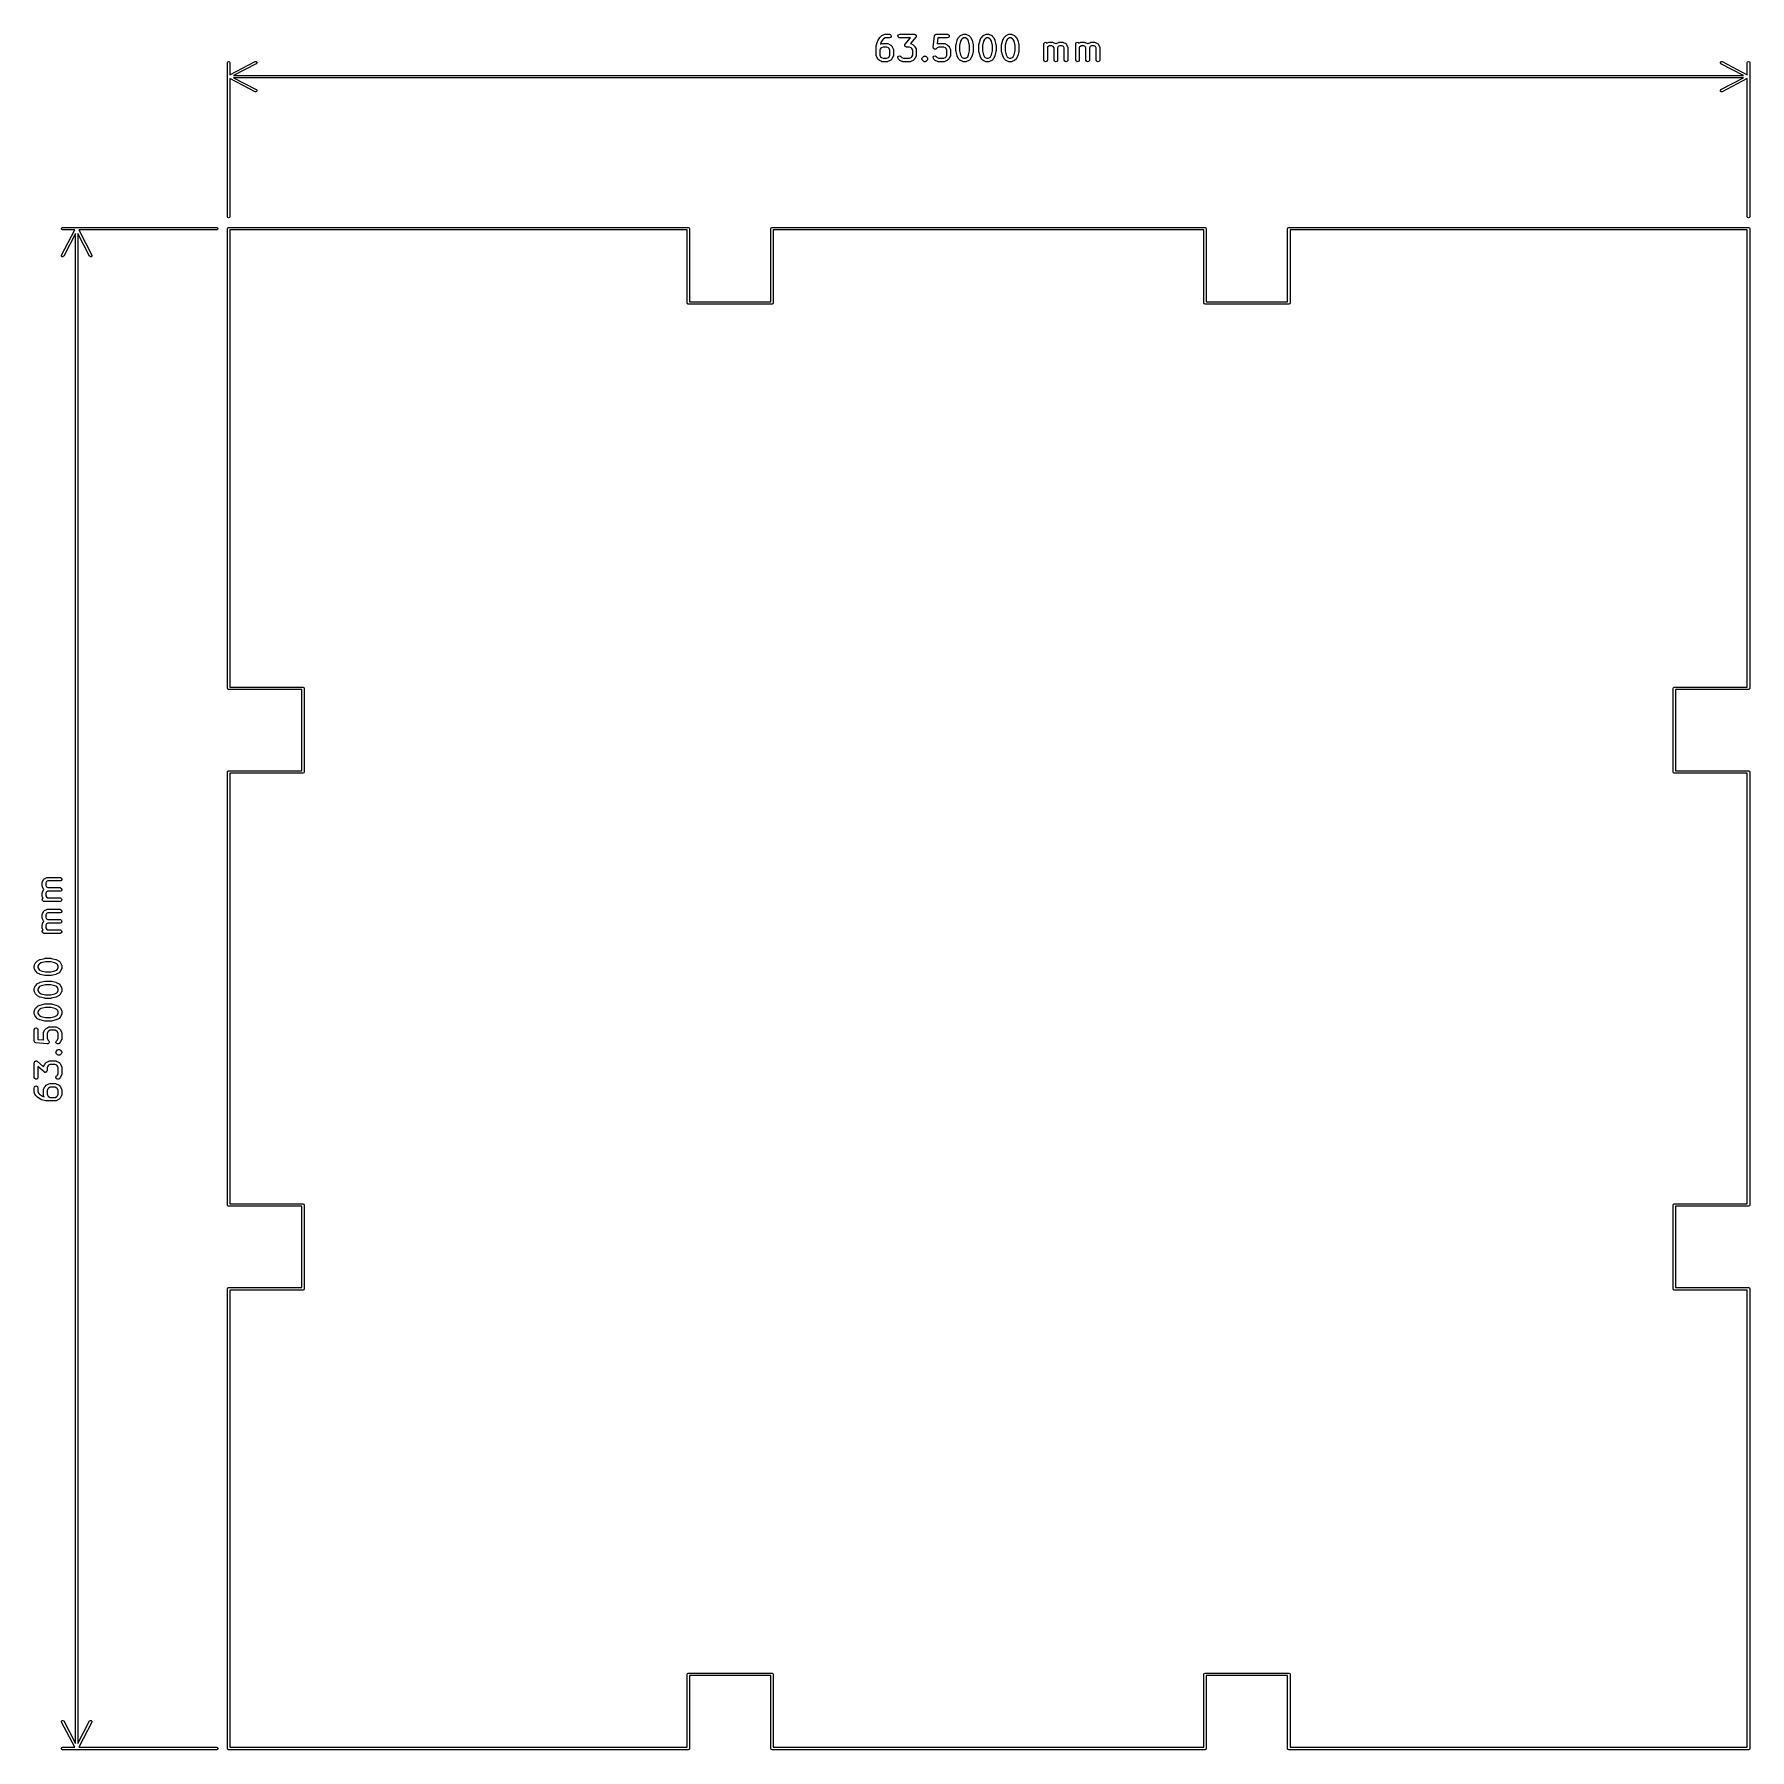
# Model space of a CAD drawing. Extents: x 3.62 to 6.44, y -4.86 to -2.04.
import ezdxf

# ---------------------------------------------------------------- set-up
doc = ezdxf.new("R2010")
doc.units = 0
doc.header["$MEASUREMENT"] = 0
doc.layers.add('BLACK', color=7, linetype='CONTINUOUS')

msp = doc.modelspace()

# ---------------------------------------------------------------- linework, layer by layer
at = {"layer": 'BLACK', "linetype": 'CONTINUOUS'}
for p, q in [((5.0023, -2.0616), (5.0042, -2.0541)), ((5.0042, -2.0541), (5.0046, -2.0532)), ((5.0046, -2.0532), (5.0083, -2.0476)), ((5.0046, -2.0532), (5.0046, -2.0532)), ((5.0083, -2.0476), (5.0086, -2.0473)), ((5.0086, -2.0473), (5.0087, -2.0471)), ((5.0087, -2.0471), (5.0106, -2.0453)), ((5.0098, -2.0561), (5.009, -2.059)), ((5.009, -2.059), (5.0113, -2.0578)), ((5.0131, -2.0511), (5.0098, -2.0561)), ((5.0106, -2.0453), (5.0113, -2.0447)), ((5.0113, -2.0447), (5.0151, -2.0428)), ((5.0113, -2.0447), (5.0113, -2.0447)), ((5.0113, -2.0578), (5.0123, -2.0575)), ((5.0123, -2.0575), (5.0125, -2.0576)), ((5.0125, -2.0576), (5.0127, -2.0575)), ((5.0127, -2.0575), (5.0202, -2.0575)), ((5.0144, -2.0498), (5.0131, -2.0511)), ((5.0171, -2.0484), (5.0144, -2.0498)), ((5.0151, -2.0428), (5.0161, -2.0425)), ((5.0161, -2.0425), (5.0162, -2.0426)), ((5.0162, -2.0426), (5.0164, -2.0425)), ((5.0164, -2.0425), (5.0239, -2.0425)), ((5.0239, -2.0484), (5.0171, -2.0484)), ((5.0202, -2.0575), (5.0212, -2.0577)), ((5.0212, -2.0577), (5.0213, -2.0578)), ((5.0213, -2.0578), (5.0215, -2.0578)), ((5.0215, -2.0578), (5.0252, -2.0597)), ((5.0239, -2.0425), (5.0249, -2.0427)), ((5.0258, -2.0477), (5.0239, -2.0484)), ((5.0249, -2.0427), (5.0265, -2.044)), ((5.0252, -2.0597), (5.0259, -2.0602)), ((5.0268, -2.046), (5.0258, -2.0477)), ((5.0265, -2.044), (5.0268, -2.046)), ((5.0379, -2.045), (5.0389, -2.0432)), ((5.0382, -2.0469), (5.0379, -2.045)), ((5.0398, -2.0482), (5.0382, -2.0469)), ((5.0389, -2.0432), (5.0408, -2.0425)), ((5.0408, -2.0484), (5.0398, -2.0482)), ((5.0408, -2.0425), (5.0651, -2.0425)), ((5.0586, -2.0484), (5.0408, -2.0484)), ((5.0491, -2.06), (5.0495, -2.0593)), ((5.0495, -2.0593), (5.0498, -2.0585)), ((5.0498, -2.0585), (5.0586, -2.0484)), ((5.0674, -2.0474), (5.0584, -2.0576)), ((5.0584, -2.0576), (5.0587, -2.0577)), ((5.0587, -2.0577), (5.0588, -2.0578)), ((5.0588, -2.0578), (5.059, -2.0578)), ((5.059, -2.0578), (5.0627, -2.0597)), ((5.0627, -2.0597), (5.0634, -2.0602)), ((5.0651, -2.0425), (5.0656, -2.0426)), ((5.0656, -2.0426), (5.0657, -2.0426)), ((5.0657, -2.0426), (5.0658, -2.0426)), ((5.0658, -2.0426), (5.0662, -2.0427)), ((5.0662, -2.0427), (5.0668, -2.0432)), ((5.0668, -2.0432), (5.0674, -2.0436)), ((5.0674, -2.0436), (5.0675, -2.0438)), ((5.0677, -2.0467), (5.0674, -2.0474)), ((5.0675, -2.0438), (5.0677, -2.044)), ((5.0677, -2.044), (5.0678, -2.0448)), ((5.0681, -2.046), (5.0677, -2.0467)), ((5.0678, -2.0448), (5.0681, -2.0455)), ((5.0681, -2.0455), (5.068, -2.0457)), ((5.068, -2.0457), (5.0681, -2.046)), ((5.096, -2.0639), (5.0978, -2.0452)), ((5.0978, -2.0452), (5.0979, -2.045)), ((5.0979, -2.0448), (5.0981, -2.0442)), ((5.0979, -2.045), (5.0979, -2.0448)), ((5.0979, -2.045), (5.0979, -2.045)), ((5.0981, -2.0442), (5.0986, -2.0437)), ((5.0986, -2.0437), (5.0989, -2.0432)), ((5.0989, -2.0432), (5.0993, -2.0431)), ((5.0993, -2.0431), (5.0996, -2.0428)), ((5.0996, -2.0428), (5.1002, -2.0427)), ((5.1002, -2.0427), (5.1008, -2.0425)), ((5.1008, -2.0425), (5.1195, -2.0425)), ((5.1034, -2.0484), (5.1025, -2.0582)), ((5.1025, -2.0582), (5.1032, -2.0578)), ((5.1032, -2.0578), (5.1042, -2.0575)), ((5.1195, -2.0484), (5.1034, -2.0484)), ((5.1042, -2.0575), (5.1044, -2.0576)), ((5.1044, -2.0576), (5.1045, -2.0575)), ((5.1045, -2.0575), (5.1139, -2.0575)), ((5.1139, -2.0575), (5.1149, -2.0577)), ((5.1149, -2.0577), (5.115, -2.0578)), ((5.115, -2.0578), (5.1152, -2.0578)), ((5.1152, -2.0578), (5.119, -2.0597)), ((5.119, -2.0597), (5.1197, -2.0602)), ((5.1195, -2.0425), (5.1205, -2.0427)), ((5.1214, -2.0477), (5.1195, -2.0484)), ((5.1205, -2.0427), (5.1221, -2.044)), ((5.1224, -2.046), (5.1214, -2.0477)), ((5.1221, -2.044), (5.1224, -2.046)), ((5.1335, -2.0597), (5.1354, -2.0522)), ((5.1335, -2.0599), (5.1335, -2.0597)), ((5.1354, -2.0522), (5.1356, -2.0518)), ((5.1356, -2.0516), (5.1375, -2.0479)), ((5.1356, -2.0518), (5.1356, -2.0516)), ((5.1375, -2.0479), (5.138, -2.0472)), ((5.138, -2.0472), (5.1381, -2.0471)), ((5.1381, -2.0471), (5.1399, -2.0453)), ((5.141, -2.054), (5.1393, -2.0608)), ((5.1399, -2.0453), (5.1406, -2.0447)), ((5.1406, -2.0447), (5.1407, -2.0447)), ((5.1407, -2.0447), (5.1444, -2.0428)), ((5.1426, -2.051), (5.141, -2.054)), ((5.1438, -2.0498), (5.1426, -2.051)), ((5.1465, -2.0484), (5.1438, -2.0498)), ((5.1444, -2.0428), (5.1454, -2.0425)), ((5.1454, -2.0425), (5.1456, -2.0426)), ((5.1456, -2.0426), (5.1458, -2.0425)), ((5.1458, -2.0425), (5.1495, -2.0425)), ((5.1488, -2.0484), (5.1465, -2.0484)), ((5.1515, -2.0498), (5.1488, -2.0484)), ((5.1495, -2.0425), (5.1505, -2.0427)), ((5.1505, -2.0427), (5.1507, -2.0428)), ((5.1507, -2.0428), (5.1508, -2.0428)), ((5.1508, -2.0428), (5.1546, -2.0447)), ((5.1527, -2.051), (5.1515, -2.0498)), ((5.1542, -2.054), (5.1527, -2.051)), ((5.1559, -2.0608), (5.1542, -2.054)), ((5.1546, -2.0447), (5.1553, -2.0452)), ((5.1553, -2.0452), (5.1554, -2.0453)), ((5.1554, -2.0453), (5.1572, -2.0471)), ((5.1572, -2.0471), (5.1577, -2.0478)), ((5.1577, -2.0478), (5.1578, -2.0479)), ((5.1578, -2.0479), (5.1597, -2.0516)), ((5.1597, -2.0516), (5.1598, -2.0521)), ((5.1598, -2.0521), (5.1599, -2.0522)), ((5.1599, -2.0522), (5.1618, -2.0597)), ((5.1618, -2.0597), (5.1618, -2.0603)), ((5.171, -2.0597), (5.1729, -2.0522)), ((5.171, -2.0599), (5.171, -2.0597)), ((5.1729, -2.0522), (5.1731, -2.0518)), ((5.1731, -2.0516), (5.175, -2.0479)), ((5.1731, -2.0518), (5.1731, -2.0516)), ((5.175, -2.0479), (5.1755, -2.0472)), ((5.1755, -2.0471), (5.1774, -2.0453)), ((5.1755, -2.0472), (5.1755, -2.0471)), ((5.1785, -2.054), (5.1768, -2.0608)), ((5.1774, -2.0453), (5.1781, -2.0447)), ((5.1781, -2.0447), (5.1782, -2.0447)), ((5.1782, -2.0447), (5.1819, -2.0428)), ((5.1801, -2.051), (5.1785, -2.054)), ((5.1813, -2.0498), (5.1801, -2.051)), ((5.184, -2.0484), (5.1813, -2.0498)), ((5.1819, -2.0428), (5.1829, -2.0425)), ((5.1829, -2.0425), (5.1831, -2.0426)), ((5.1831, -2.0426), (5.1833, -2.0425)), ((5.1833, -2.0425), (5.187, -2.0425)), ((5.1863, -2.0484), (5.184, -2.0484)), ((5.189, -2.0498), (5.1863, -2.0484)), ((5.187, -2.0425), (5.188, -2.0427)), ((5.188, -2.0427), (5.1882, -2.0428)), ((5.1882, -2.0428), (5.1883, -2.0428)), ((5.1883, -2.0428), (5.1921, -2.0447)), ((5.1902, -2.051), (5.189, -2.0498)), ((5.1917, -2.054), (5.1902, -2.051)), ((5.1934, -2.0608), (5.1917, -2.054)), ((5.1921, -2.0447), (5.1928, -2.0452)), ((5.1928, -2.0452), (5.1928, -2.0453)), ((5.1928, -2.0453), (5.1947, -2.0471)), ((5.1947, -2.0471), (5.1952, -2.0478)), ((5.1952, -2.0478), (5.1953, -2.0479)), ((5.1953, -2.0479), (5.1971, -2.0516)), ((5.1971, -2.0516), (5.1973, -2.0521)), ((5.1973, -2.0521), (5.1974, -2.0522)), ((5.1974, -2.0522), (5.1992, -2.0597)), ((5.1992, -2.0597), (5.1993, -2.0603)), ((5.2085, -2.0597), (5.2104, -2.0522)), ((5.2085, -2.0599), (5.2085, -2.0597)), ((5.2104, -2.0522), (5.2106, -2.0518)), ((5.2106, -2.0516), (5.2125, -2.0479)), ((5.2106, -2.0518), (5.2106, -2.0516)), ((5.2125, -2.0479), (5.213, -2.0472)), ((5.213, -2.0471), (5.2149, -2.0453)), ((5.213, -2.0472), (5.213, -2.0471)), ((5.216, -2.054), (5.2143, -2.0608)), ((5.2149, -2.0453), (5.2156, -2.0447)), ((5.2156, -2.0447), (5.2157, -2.0447)), ((5.2157, -2.0447), (5.2194, -2.0428)), ((5.2176, -2.051), (5.216, -2.054)), ((5.2188, -2.0498), (5.2176, -2.051)), ((5.2215, -2.0484), (5.2188, -2.0498)), ((5.2194, -2.0428), (5.2204, -2.0425)), ((5.2204, -2.0425), (5.2206, -2.0426)), ((5.2206, -2.0426), (5.2208, -2.0425)), ((5.2208, -2.0425), (5.2245, -2.0425)), ((5.2238, -2.0484), (5.2215, -2.0484)), ((5.2265, -2.0498), (5.2238, -2.0484)), ((5.2245, -2.0425), (5.2255, -2.0427)), ((5.2255, -2.0427), (5.2256, -2.0428)), ((5.2256, -2.0428), (5.2258, -2.0428)), ((5.2258, -2.0428), (5.2296, -2.0447)), ((5.2277, -2.051), (5.2265, -2.0498)), ((5.2292, -2.054), (5.2277, -2.051)), ((5.2309, -2.0608), (5.2292, -2.054)), ((5.2296, -2.0447), (5.2303, -2.0452)), ((5.2303, -2.0452), (5.2303, -2.0453)), ((5.2303, -2.0453), (5.2322, -2.0471)), ((5.2322, -2.0471), (5.2327, -2.0478)), ((5.2327, -2.0478), (5.2328, -2.0479)), ((5.2328, -2.0479), (5.2346, -2.0516)), ((5.2346, -2.0516), (5.2348, -2.0521)), ((5.2348, -2.0521), (5.2349, -2.0522)), ((5.2349, -2.0522), (5.2367, -2.0597)), ((5.2367, -2.0597), (5.2368, -2.0603)), ((5.2778, -2.0586), (5.278, -2.0576)), ((5.2778, -2.0848), (5.2778, -2.0586)), ((5.278, -2.0576), (5.2793, -2.056)), ((5.2793, -2.056), (5.2813, -2.0557)), ((5.2813, -2.0557), (5.283, -2.0567)), ((5.283, -2.0567), (5.2831, -2.0569)), ((5.2831, -2.0569), (5.285, -2.0559)), ((5.285, -2.0559), (5.286, -2.0557)), ((5.286, -2.0557), (5.2862, -2.0557)), ((5.2862, -2.0557), (5.2864, -2.0556)), ((5.2864, -2.0556), (5.292, -2.0556)), ((5.292, -2.0556), (5.293, -2.0558)), ((5.293, -2.0558), (5.2931, -2.0559)), ((5.2931, -2.0559), (5.2933, -2.0559)), ((5.2933, -2.0559), (5.2971, -2.0578)), ((5.2971, -2.0578), (5.2976, -2.0582)), ((5.2976, -2.0582), (5.2979, -2.0581)), ((5.2979, -2.0581), (5.2982, -2.0578)), ((5.2982, -2.0578), (5.3019, -2.0559)), ((5.3019, -2.0559), (5.3029, -2.0557)), ((5.3029, -2.0557), (5.3031, -2.0557)), ((5.3031, -2.0557), (5.3032, -2.0556)), ((5.3032, -2.0556), (5.3089, -2.0556)), ((5.3089, -2.0556), (5.3099, -2.0558)), ((5.3099, -2.0558), (5.31, -2.0559)), ((5.31, -2.0559), (5.3102, -2.0559)), ((5.3102, -2.0559), (5.3139, -2.0578)), ((5.3139, -2.0578), (5.3148, -2.0584)), ((5.3148, -2.0584), (5.3149, -2.0588)), ((5.3149, -2.0588), (5.3153, -2.0591)), ((5.3153, -2.0591), (5.3171, -2.0629)), ((5.3303, -2.0586), (5.3305, -2.0576)), ((5.3303, -2.0848), (5.3303, -2.0586)), ((5.3305, -2.0576), (5.3318, -2.056)), ((5.3318, -2.056), (5.3338, -2.0557)), ((5.3338, -2.0557), (5.3355, -2.0567)), ((5.3355, -2.0567), (5.3356, -2.0569)), ((5.3356, -2.0569), (5.3375, -2.0559)), ((5.3375, -2.0559), (5.3385, -2.0557)), ((5.3385, -2.0557), (5.3387, -2.0557)), ((5.3387, -2.0557), (5.3389, -2.0556)), ((5.3389, -2.0556), (5.3445, -2.0556)), ((5.3445, -2.0556), (5.3455, -2.0558)), ((5.3455, -2.0558), (5.3456, -2.0559)), ((5.3456, -2.0559), (5.3458, -2.0559)), ((5.3458, -2.0559), (5.3496, -2.0578)), ((5.3496, -2.0578), (5.3501, -2.0582)), ((5.3501, -2.0582), (5.3504, -2.0581)), ((5.3504, -2.0581), (5.3507, -2.0578)), ((5.3507, -2.0578), (5.3544, -2.0559)), ((5.3544, -2.0559), (5.3554, -2.0557)), ((5.3554, -2.0557), (5.3556, -2.0557)), ((5.3556, -2.0557), (5.3557, -2.0556)), ((5.3557, -2.0556), (5.3614, -2.0556)), ((5.3614, -2.0556), (5.3624, -2.0558)), ((5.3624, -2.0558), (5.3625, -2.0559)), ((5.3625, -2.0559), (5.3627, -2.0559)), ((5.3627, -2.0559), (5.3664, -2.0578)), ((5.3664, -2.0578), (5.3673, -2.0584)), ((5.3673, -2.0584), (5.3674, -2.0588)), ((5.3674, -2.0588), (5.3678, -2.0591)), ((5.3678, -2.0591), (5.3696, -2.0629)), ((3.935, -2.0891), (3.9356, -2.0877)), ((3.9356, -2.0877), (3.937, -2.0871)), ((3.937, -2.0871), (3.9384, -2.0877)), ((3.9384, -2.0877), (3.939, -2.0891)), ((3.939, -2.109), (3.9804, -2.0874)), ((3.9804, -2.0874), (3.982, -2.0872)), ((3.982, -2.0872), (3.9831, -2.0882)), ((5.0022, -2.0623), (5.0023, -2.0618)), ((5.0022, -2.0773), (5.0022, -2.0623)), ((5.0023, -2.0775), (5.0022, -2.0773)), ((5.0022, -2.0777), (5.0023, -2.0775)), ((5.0025, -2.0787), (5.0022, -2.0777)), ((5.0023, -2.0618), (5.0023, -2.0616)), ((5.0044, -2.0824), (5.0025, -2.0787)), ((5.0044, -2.0825), (5.0044, -2.0824)), ((5.0049, -2.0832), (5.0044, -2.0825)), ((5.0068, -2.085), (5.0049, -2.0832)), ((5.0069, -2.0851), (5.0068, -2.085)), ((5.0076, -2.0856), (5.0069, -2.0851)), ((5.0113, -2.0875), (5.0076, -2.0856)), ((5.0095, -2.066), (5.0081, -2.0687)), ((5.0081, -2.0687), (5.0081, -2.0766)), ((5.0081, -2.0766), (5.0095, -2.0793)), ((5.0107, -2.0648), (5.0095, -2.066)), ((5.0095, -2.0793), (5.0107, -2.0805)), ((5.0134, -2.0634), (5.0107, -2.0648)), ((5.0107, -2.0805), (5.0134, -2.0819)), ((5.0115, -2.0875), (5.0113, -2.0875)), ((5.0116, -2.0876), (5.0115, -2.0875)), ((5.0127, -2.0878), (5.0116, -2.0876)), ((5.0202, -2.0878), (5.0127, -2.0878)), ((5.0195, -2.0634), (5.0134, -2.0634)), ((5.0134, -2.0819), (5.0195, -2.0819)), ((5.0222, -2.0648), (5.0195, -2.0634)), ((5.0195, -2.0819), (5.0222, -2.0805)), ((5.0203, -2.0877), (5.0202, -2.0878)), ((5.0205, -2.0878), (5.0203, -2.0877)), ((5.0215, -2.0875), (5.0205, -2.0878)), ((5.0252, -2.0856), (5.0215, -2.0875)), ((5.0234, -2.066), (5.0222, -2.0648)), ((5.0222, -2.0805), (5.0234, -2.0793)), ((5.0247, -2.0687), (5.0234, -2.066)), ((5.0234, -2.0793), (5.0247, -2.0766)), ((5.0247, -2.0766), (5.0247, -2.0687)), ((5.0253, -2.0856), (5.0252, -2.0856)), ((5.026, -2.085), (5.0253, -2.0856)), ((5.0259, -2.0602), (5.026, -2.0603)), ((5.026, -2.0603), (5.0279, -2.0621)), ((5.0279, -2.0832), (5.026, -2.085)), ((5.0279, -2.0621), (5.0284, -2.0628)), ((5.0284, -2.0824), (5.0279, -2.0831)), ((5.0279, -2.0831), (5.0279, -2.0832)), ((5.0284, -2.0628), (5.0284, -2.0629)), ((5.0284, -2.0629), (5.0303, -2.0666)), ((5.0303, -2.0787), (5.0284, -2.0824)), ((5.0303, -2.0666), (5.0306, -2.0676)), ((5.0304, -2.0783), (5.0303, -2.0785)), ((5.0303, -2.0785), (5.0303, -2.0787)), ((5.0306, -2.0773), (5.0304, -2.0783)), ((5.0306, -2.0676), (5.0305, -2.0678)), ((5.0305, -2.0678), (5.0306, -2.068)), ((5.0306, -2.068), (5.0306, -2.0773)), ((5.0379, -2.0803), (5.0391, -2.0787)), ((5.0381, -2.0823), (5.0379, -2.0803)), ((5.0387, -2.0832), (5.0381, -2.0823)), ((5.0406, -2.085), (5.0387, -2.0832)), ((5.0391, -2.0787), (5.041, -2.0781)), ((5.0406, -2.0851), (5.0406, -2.085)), ((5.0413, -2.0856), (5.0406, -2.0851)), ((5.041, -2.0781), (5.0429, -2.079)), ((5.0451, -2.0875), (5.0413, -2.0856)), ((5.0429, -2.079), (5.0444, -2.0805)), ((5.0444, -2.0805), (5.0471, -2.0819)), ((5.0453, -2.0875), (5.0451, -2.0875)), ((5.0454, -2.0876), (5.0453, -2.0875)), ((5.0464, -2.0878), (5.0454, -2.0876)), ((5.0576, -2.0878), (5.0464, -2.0878)), ((5.0471, -2.0819), (5.057, -2.0819)), ((5.0492, -2.0602), (5.0491, -2.06)), ((5.0491, -2.0604), (5.0492, -2.0602)), ((5.0493, -2.0612), (5.0491, -2.0604)), ((5.0495, -2.0619), (5.0493, -2.0612)), ((5.0496, -2.0621), (5.0495, -2.0619)), ((5.0497, -2.0623), (5.0496, -2.0621)), ((5.0504, -2.0627), (5.0497, -2.0623)), ((5.051, -2.0632), (5.0504, -2.0627)), ((5.0513, -2.0633), (5.051, -2.0632)), ((5.0515, -2.0634), (5.0513, -2.0633)), ((5.0516, -2.0633), (5.0515, -2.0634)), ((5.052, -2.0634), (5.0516, -2.0633)), ((5.057, -2.0634), (5.052, -2.0634)), ((5.0596, -2.0648), (5.057, -2.0634)), ((5.057, -2.0819), (5.0596, -2.0805)), ((5.0578, -2.0877), (5.0576, -2.0878)), ((5.058, -2.0878), (5.0578, -2.0877)), ((5.059, -2.0875), (5.058, -2.0878)), ((5.0627, -2.0856), (5.059, -2.0875)), ((5.0608, -2.066), (5.0596, -2.0648)), ((5.0596, -2.0805), (5.0608, -2.0793)), ((5.0622, -2.0687), (5.0608, -2.066)), ((5.0608, -2.0793), (5.0622, -2.0766)), ((5.0622, -2.0766), (5.0622, -2.0687)), ((5.0628, -2.0856), (5.0627, -2.0856)), ((5.0635, -2.085), (5.0628, -2.0856)), ((5.0634, -2.0602), (5.0635, -2.0603)), ((5.0635, -2.0603), (5.0654, -2.0621)), ((5.0654, -2.0832), (5.0635, -2.085)), ((5.0654, -2.0621), (5.0659, -2.0628)), ((5.0659, -2.0824), (5.0654, -2.0831)), ((5.0654, -2.0831), (5.0654, -2.0832)), ((5.0659, -2.0628), (5.0659, -2.0629)), ((5.0659, -2.0629), (5.0678, -2.0666)), ((5.0678, -2.0787), (5.0659, -2.0824)), ((5.0678, -2.0666), (5.0681, -2.0676)), ((5.0679, -2.0783), (5.0678, -2.0785)), ((5.0678, -2.0785), (5.0678, -2.0787)), ((5.0681, -2.0773), (5.0679, -2.0783)), ((5.0681, -2.0676), (5.068, -2.0678)), ((5.068, -2.0678), (5.0681, -2.068)), ((5.0681, -2.068), (5.0681, -2.0773)), ((5.0772, -2.0827), (5.0773, -2.0825)), ((5.0774, -2.0834), (5.0772, -2.0827)), ((5.0773, -2.0822), (5.0777, -2.0816)), ((5.0773, -2.0825), (5.0773, -2.0822)), ((5.0775, -2.0842), (5.0774, -2.0834)), ((5.0777, -2.0845), (5.0775, -2.0842)), ((5.0777, -2.0816), (5.0781, -2.0809)), ((5.0777, -2.0847), (5.0777, -2.0845)), ((5.0778, -2.0847), (5.0777, -2.0847)), ((5.0781, -2.085), (5.0778, -2.0847)), ((5.0781, -2.0809), (5.0799, -2.079)), ((5.0799, -2.0869), (5.0781, -2.085)), ((5.0799, -2.079), (5.0803, -2.0788)), ((5.0806, -2.0872), (5.0799, -2.0869)), ((5.0803, -2.0787), (5.0805, -2.0786)), ((5.0803, -2.0788), (5.0803, -2.0787)), ((5.0805, -2.0786), (5.0805, -2.0785)), ((5.0805, -2.0785), (5.0806, -2.0785)), ((5.0805, -2.0786), (5.0805, -2.0786)), ((5.0806, -2.0785), (5.0808, -2.0784)), ((5.0813, -2.0877), (5.0806, -2.0872)), ((5.0808, -2.0784), (5.0815, -2.0783)), ((5.0814, -2.0877), (5.0813, -2.0877)), ((5.0815, -2.0877), (5.0814, -2.0877)), ((5.0815, -2.0783), (5.0823, -2.0781)), ((5.0816, -2.0877), (5.0815, -2.0877)), ((5.0818, -2.0878), (5.0816, -2.0877)), ((5.0825, -2.0876), (5.0818, -2.0878)), ((5.0823, -2.0781), (5.0824, -2.0782)), ((5.0824, -2.0782), (5.0825, -2.0782)), ((5.0825, -2.0782), (5.0827, -2.0782)), ((5.0833, -2.0875), (5.0825, -2.0876)), ((5.0827, -2.0782), (5.0828, -2.0782)), ((5.0828, -2.0782), (5.0834, -2.0787)), ((5.0834, -2.0874), (5.0833, -2.0875)), ((5.0834, -2.0787), (5.0841, -2.079)), ((5.0835, -2.0874), (5.0834, -2.0874)), ((5.0836, -2.0873), (5.0835, -2.0874)), ((5.0837, -2.0873), (5.0836, -2.0873)), ((5.0836, -2.0873), (5.0836, -2.0873)), ((5.0838, -2.0871), (5.0837, -2.0873)), ((5.0841, -2.0869), (5.0838, -2.0871)), ((5.0841, -2.079), (5.086, -2.0809)), ((5.086, -2.085), (5.0841, -2.0869)), ((5.086, -2.0809), (5.0862, -2.0812)), ((5.0863, -2.0844), (5.086, -2.085)), ((5.0862, -2.0812), (5.0863, -2.0813)), ((5.0863, -2.0813), (5.0863, -2.0814)), ((5.0863, -2.0814), (5.0866, -2.0817)), ((5.0867, -2.0837), (5.0863, -2.0844)), ((5.0866, -2.0817), (5.0866, -2.0825)), ((5.0866, -2.0825), (5.0868, -2.0832)), ((5.0868, -2.0832), (5.0867, -2.0835)), ((5.0867, -2.0835), (5.0867, -2.0837)), ((5.096, -2.064), (5.096, -2.0639)), ((5.096, -2.0639), (5.096, -2.0639)), ((5.0962, -2.0649), (5.096, -2.064)), ((5.096, -2.0803), (5.0972, -2.0787)), ((5.0962, -2.0823), (5.096, -2.0803)), ((5.0965, -2.0659), (5.0962, -2.0649)), ((5.0968, -2.0832), (5.0962, -2.0823)), ((5.0973, -2.0665), (5.0965, -2.0659)), ((5.0965, -2.0659), (5.0965, -2.0659)), ((5.0965, -2.0659), (5.0965, -2.0659)), ((5.0987, -2.085), (5.0968, -2.0832)), ((5.0972, -2.0787), (5.0992, -2.0781)), ((5.0981, -2.0671), (5.0973, -2.0665)), ((5.0991, -2.067), (5.0981, -2.0671)), ((5.0981, -2.0671), (5.0981, -2.0671)), ((5.0981, -2.0671), (5.0981, -2.0671)), ((5.0987, -2.0851), (5.0987, -2.085)), ((5.0994, -2.0856), (5.0987, -2.0851)), ((5.1001, -2.0669), (5.0991, -2.067)), ((5.0992, -2.0781), (5.101, -2.079)), ((5.1032, -2.0875), (5.0994, -2.0856)), ((5.101, -2.0663), (5.1001, -2.0669)), ((5.1001, -2.0669), (5.1001, -2.0669)), ((5.1001, -2.0669), (5.1001, -2.0669)), ((5.1025, -2.0648), (5.101, -2.0663)), ((5.101, -2.079), (5.1025, -2.0805)), ((5.1052, -2.0634), (5.1025, -2.0648)), ((5.1025, -2.0805), (5.1052, -2.0819)), ((5.1034, -2.0875), (5.1032, -2.0875)), ((5.1035, -2.0876), (5.1034, -2.0875)), ((5.1045, -2.0878), (5.1035, -2.0876)), ((5.1139, -2.0878), (5.1045, -2.0878)), ((5.1132, -2.0634), (5.1052, -2.0634)), ((5.1052, -2.0819), (5.1132, -2.0819)), ((5.1159, -2.0648), (5.1132, -2.0634)), ((5.1132, -2.0819), (5.1159, -2.0805)), ((5.1141, -2.0877), (5.1139, -2.0878)), ((5.1142, -2.0878), (5.1141, -2.0877)), ((5.1152, -2.0875), (5.1142, -2.0878)), ((5.119, -2.0856), (5.1152, -2.0875)), ((5.1171, -2.066), (5.1159, -2.0648)), ((5.1159, -2.0805), (5.1171, -2.0793)), ((5.1184, -2.0687), (5.1171, -2.066)), ((5.1171, -2.0793), (5.1184, -2.0766)), ((5.1184, -2.0766), (5.1184, -2.0687)), ((5.1197, -2.085), (5.119, -2.0856)), ((5.119, -2.0856), (5.119, -2.0856)), ((5.1197, -2.0602), (5.1197, -2.0603)), ((5.1197, -2.0603), (5.1216, -2.0621)), ((5.1216, -2.0832), (5.1197, -2.085)), ((5.1216, -2.0621), (5.1221, -2.0628)), ((5.1222, -2.0824), (5.1216, -2.0831)), ((5.1216, -2.0831), (5.1216, -2.0832)), ((5.1221, -2.0628), (5.1222, -2.0629)), ((5.1222, -2.0629), (5.124, -2.0666)), ((5.124, -2.0787), (5.1222, -2.0824)), ((5.124, -2.0666), (5.1243, -2.0676)), ((5.1241, -2.0785), (5.124, -2.0787)), ((5.1242, -2.0783), (5.1241, -2.0785)), ((5.1243, -2.0773), (5.1242, -2.0783)), ((5.1243, -2.0676), (5.1243, -2.0678)), ((5.1243, -2.0678), (5.1243, -2.068)), ((5.1243, -2.068), (5.1243, -2.0773)), ((5.1334, -2.0605), (5.1335, -2.0599)), ((5.1334, -2.0698), (5.1334, -2.0605)), ((5.1335, -2.07), (5.1334, -2.0698)), ((5.1335, -2.0706), (5.1335, -2.07)), ((5.1354, -2.0781), (5.1335, -2.0706)), ((5.1355, -2.0782), (5.1354, -2.0781)), ((5.1356, -2.0787), (5.1355, -2.0782)), ((5.1375, -2.0824), (5.1356, -2.0787)), ((5.1375, -2.0825), (5.1375, -2.0824)), ((5.1381, -2.0832), (5.1375, -2.0825)), ((5.1399, -2.085), (5.1381, -2.0832)), ((5.1393, -2.0608), (5.1393, -2.0695)), ((5.1393, -2.0695), (5.141, -2.0763)), ((5.14, -2.0851), (5.1399, -2.085)), ((5.1407, -2.0856), (5.14, -2.0851)), ((5.1444, -2.0875), (5.1407, -2.0856)), ((5.141, -2.0763), (5.1426, -2.0793)), ((5.1426, -2.0793), (5.1438, -2.0805)), ((5.1438, -2.0805), (5.1465, -2.0819)), ((5.1446, -2.0875), (5.1444, -2.0875)), ((5.1448, -2.0876), (5.1446, -2.0875)), ((5.1458, -2.0878), (5.1448, -2.0876)), ((5.1495, -2.0878), (5.1458, -2.0878)), ((5.1465, -2.0819), (5.1488, -2.0819)), ((5.1488, -2.0819), (5.1515, -2.0805)), ((5.1497, -2.0877), (5.1495, -2.0878)), ((5.1499, -2.0878), (5.1497, -2.0877)), ((5.1508, -2.0875), (5.1499, -2.0878)), ((5.1546, -2.0856), (5.1508, -2.0875)), ((5.1515, -2.0805), (5.1527, -2.0793)), ((5.1527, -2.0793), (5.1542, -2.0763)), ((5.1542, -2.0763), (5.1559, -2.0695)), ((5.1554, -2.085), (5.1546, -2.0856)), ((5.1546, -2.0856), (5.1546, -2.0856)), ((5.1572, -2.0832), (5.1554, -2.085)), ((5.1559, -2.0695), (5.1559, -2.0608)), ((5.1573, -2.0831), (5.1572, -2.0832)), ((5.1578, -2.0824), (5.1573, -2.0831)), ((5.1597, -2.0787), (5.1578, -2.0824)), ((5.1599, -2.0781), (5.1597, -2.0785)), ((5.1597, -2.0785), (5.1597, -2.0787)), ((5.1618, -2.0706), (5.1599, -2.0781)), ((5.1618, -2.0698), (5.1617, -2.0704)), ((5.1617, -2.0704), (5.1618, -2.0706)), ((5.1618, -2.0603), (5.1618, -2.0605)), ((5.1618, -2.0605), (5.1618, -2.0698)), ((5.1709, -2.0605), (5.171, -2.0599)), ((5.1709, -2.0698), (5.1709, -2.0605)), ((5.171, -2.07), (5.1709, -2.0698)), ((5.171, -2.0706), (5.171, -2.07)), ((5.1729, -2.0781), (5.171, -2.0706)), ((5.173, -2.0782), (5.1729, -2.0781)), ((5.1731, -2.0787), (5.173, -2.0782)), ((5.175, -2.0824), (5.1731, -2.0787)), ((5.175, -2.0825), (5.175, -2.0824)), ((5.1755, -2.0832), (5.175, -2.0825)), ((5.1774, -2.085), (5.1755, -2.0832)), ((5.1768, -2.0608), (5.1768, -2.0695)), ((5.1768, -2.0695), (5.1785, -2.0763)), ((5.1775, -2.0851), (5.1774, -2.085)), ((5.1782, -2.0856), (5.1775, -2.0851)), ((5.1819, -2.0875), (5.1782, -2.0856)), ((5.1785, -2.0763), (5.1801, -2.0793)), ((5.1801, -2.0793), (5.1813, -2.0805)), ((5.1813, -2.0805), (5.184, -2.0819)), ((5.1821, -2.0875), (5.1819, -2.0875)), ((5.1822, -2.0876), (5.1821, -2.0875)), ((5.1833, -2.0878), (5.1822, -2.0876)), ((5.187, -2.0878), (5.1833, -2.0878)), ((5.184, -2.0819), (5.1863, -2.0819)), ((5.1863, -2.0819), (5.189, -2.0805)), ((5.1872, -2.0877), (5.187, -2.0878)), ((5.1873, -2.0878), (5.1872, -2.0877)), ((5.1883, -2.0875), (5.1873, -2.0878)), ((5.1921, -2.0856), (5.1883, -2.0875)), ((5.189, -2.0805), (5.1902, -2.0793)), ((5.1902, -2.0793), (5.1917, -2.0763)), ((5.1917, -2.0763), (5.1934, -2.0695)), ((5.1928, -2.085), (5.1921, -2.0856)), ((5.1921, -2.0856), (5.1921, -2.0856)), ((5.1947, -2.0832), (5.1928, -2.085)), ((5.1934, -2.0695), (5.1934, -2.0608)), ((5.1953, -2.0824), (5.1947, -2.0831)), ((5.1947, -2.0831), (5.1947, -2.0832)), ((5.1971, -2.0787), (5.1953, -2.0824)), ((5.1972, -2.0785), (5.1971, -2.0787)), ((5.1974, -2.0781), (5.1972, -2.0785)), ((5.1992, -2.0706), (5.1974, -2.0781)), ((5.1993, -2.0698), (5.1992, -2.0704)), ((5.1992, -2.0704), (5.1992, -2.0706)), ((5.1993, -2.0603), (5.1993, -2.0605)), ((5.1993, -2.0605), (5.1993, -2.0698)), ((5.2084, -2.0605), (5.2085, -2.0599)), ((5.2084, -2.0698), (5.2084, -2.0605)), ((5.2085, -2.07), (5.2084, -2.0698)), ((5.2085, -2.0706), (5.2085, -2.07)), ((5.2104, -2.0781), (5.2085, -2.0706)), ((5.2105, -2.0782), (5.2104, -2.0781)), ((5.2106, -2.0787), (5.2105, -2.0782)), ((5.2125, -2.0824), (5.2106, -2.0787)), ((5.2125, -2.0825), (5.2125, -2.0824)), ((5.213, -2.0832), (5.2125, -2.0825)), ((5.2149, -2.085), (5.213, -2.0832)), ((5.2143, -2.0608), (5.2143, -2.0695)), ((5.2143, -2.0695), (5.216, -2.0763)), ((5.215, -2.0851), (5.2149, -2.085)), ((5.2157, -2.0856), (5.215, -2.0851)), ((5.2194, -2.0875), (5.2157, -2.0856)), ((5.216, -2.0763), (5.2176, -2.0793)), ((5.2176, -2.0793), (5.2188, -2.0805)), ((5.2188, -2.0805), (5.2215, -2.0819)), ((5.2196, -2.0875), (5.2194, -2.0875)), ((5.2197, -2.0876), (5.2196, -2.0875)), ((5.2208, -2.0878), (5.2197, -2.0876)), ((5.2245, -2.0878), (5.2208, -2.0878)), ((5.2215, -2.0819), (5.2238, -2.0819)), ((5.2238, -2.0819), (5.2265, -2.0805)), ((5.2247, -2.0877), (5.2245, -2.0878)), ((5.2248, -2.0878), (5.2247, -2.0877)), ((5.2258, -2.0875), (5.2248, -2.0878)), ((5.2296, -2.0856), (5.2258, -2.0875)), ((5.2265, -2.0805), (5.2277, -2.0793)), ((5.2277, -2.0793), (5.2292, -2.0763)), ((5.2292, -2.0763), (5.2309, -2.0695)), ((5.2303, -2.085), (5.2296, -2.0856)), ((5.2296, -2.0856), (5.2296, -2.0856)), ((5.2322, -2.0832), (5.2303, -2.085)), ((5.2309, -2.0695), (5.2309, -2.0608)), ((5.2328, -2.0824), (5.2322, -2.0831)), ((5.2322, -2.0831), (5.2322, -2.0832)), ((5.2346, -2.0787), (5.2328, -2.0824)), ((5.2347, -2.0785), (5.2346, -2.0787)), ((5.2349, -2.0781), (5.2347, -2.0785)), ((5.2367, -2.0706), (5.2349, -2.0781)), ((5.2368, -2.0698), (5.2367, -2.0704)), ((5.2367, -2.0704), (5.2367, -2.0706)), ((5.2368, -2.0603), (5.2368, -2.0605)), ((5.2368, -2.0605), (5.2368, -2.0698)), ((5.2785, -2.0867), (5.2778, -2.0848)), ((5.2802, -2.0877), (5.2785, -2.0867)), ((5.2822, -2.0874), (5.2802, -2.0877)), ((5.2835, -2.0858), (5.2822, -2.0874)), ((5.2837, -2.0848), (5.2835, -2.0858)), ((5.2844, -2.0629), (5.2837, -2.0636)), ((5.2837, -2.0636), (5.2837, -2.0848)), ((5.2871, -2.0615), (5.2844, -2.0629)), ((5.2913, -2.0615), (5.2871, -2.0615)), ((5.2935, -2.0627), (5.2913, -2.0615)), ((5.2947, -2.0649), (5.2935, -2.0627)), ((5.2947, -2.0848), (5.2947, -2.0649)), ((5.2954, -2.0867), (5.2947, -2.0848)), ((5.2971, -2.0877), (5.2954, -2.0867)), ((5.2991, -2.0874), (5.2971, -2.0877)), ((5.3004, -2.0858), (5.2991, -2.0874)), ((5.3006, -2.0848), (5.3004, -2.0858)), ((5.3017, -2.0627), (5.3006, -2.0649)), ((5.3006, -2.0649), (5.3006, -2.0848)), ((5.3039, -2.0615), (5.3017, -2.0627)), ((5.3082, -2.0615), (5.3039, -2.0615)), ((5.3104, -2.0627), (5.3082, -2.0615)), ((5.3115, -2.0649), (5.3104, -2.0627)), ((5.3115, -2.0848), (5.3115, -2.0649)), ((5.3122, -2.0867), (5.3115, -2.0848)), ((5.314, -2.0877), (5.3122, -2.0867)), ((5.316, -2.0874), (5.314, -2.0877)), ((5.3173, -2.0858), (5.316, -2.0874)), ((5.3171, -2.0629), (5.3174, -2.0639)), ((5.3174, -2.0848), (5.3173, -2.0858)), ((5.3174, -2.0639), (5.3174, -2.064)), ((5.3174, -2.064), (5.3174, -2.0642)), ((5.3174, -2.0642), (5.3174, -2.0848)), ((5.331, -2.0867), (5.3303, -2.0848)), ((5.3327, -2.0877), (5.331, -2.0867)), ((5.3347, -2.0874), (5.3327, -2.0877)), ((5.336, -2.0858), (5.3347, -2.0874)), ((5.3362, -2.0848), (5.336, -2.0858)), ((5.3369, -2.0629), (5.3362, -2.0636)), ((5.3362, -2.0636), (5.3362, -2.0848)), ((5.3396, -2.0615), (5.3369, -2.0629)), ((5.3438, -2.0615), (5.3396, -2.0615)), ((5.346, -2.0627), (5.3438, -2.0615)), ((5.3472, -2.0649), (5.346, -2.0627)), ((5.3472, -2.0848), (5.3472, -2.0649)), ((5.3479, -2.0867), (5.3472, -2.0848)), ((5.3496, -2.0877), (5.3479, -2.0867)), ((5.3516, -2.0874), (5.3496, -2.0877)), ((5.3529, -2.0858), (5.3516, -2.0874)), ((5.3531, -2.0848), (5.3529, -2.0858)), ((5.3542, -2.0627), (5.3531, -2.0649)), ((5.3531, -2.0649), (5.3531, -2.0848)), ((5.3564, -2.0615), (5.3542, -2.0627)), ((5.3607, -2.0615), (5.3564, -2.0615)), ((5.3629, -2.0627), (5.3607, -2.0615)), ((5.364, -2.0649), (5.3629, -2.0627)), ((5.364, -2.0848), (5.364, -2.0649)), ((5.3647, -2.0867), (5.364, -2.0848)), ((5.3665, -2.0877), (5.3647, -2.0867)), ((5.3685, -2.0874), (5.3665, -2.0877)), ((5.3698, -2.0858), (5.3685, -2.0874)), ((5.3696, -2.0629), (5.3699, -2.0639)), ((5.3699, -2.0848), (5.3698, -2.0858)), ((5.3699, -2.0639), (5.3699, -2.064)), ((5.3699, -2.064), (5.3699, -2.0642)), ((5.3699, -2.0642), (5.3699, -2.0848)), ((6.3909, -2.0882), (6.3921, -2.0872)), ((6.3921, -2.0872), (6.3936, -2.0874)), ((6.3936, -2.0874), (6.435, -2.109)), ((6.435, -2.0891), (6.4356, -2.0877)), ((6.4356, -2.0877), (6.437, -2.0871)), ((6.437, -2.0871), (6.4384, -2.0877)), ((6.4384, -2.0877), (6.439, -2.0891)), ((3.935, -2.3425), (3.935, -2.0891)), ((3.939, -2.0891), (3.939, -2.109)), ((3.9804, -2.137), (3.939, -2.1154)), ((3.939, -2.1154), (3.939, -2.3425)), ((3.9823, -2.0909), (3.9451, -2.1102)), ((3.9451, -2.1102), (6.429, -2.1102)), ((6.429, -2.1142), (3.9451, -2.1142)), ((3.9451, -2.1142), (3.9823, -2.1335)), ((3.9832, -2.0897), (3.9823, -2.0909)), ((3.9831, -2.0882), (3.9832, -2.0897)), ((6.3908, -2.0897), (6.3909, -2.0882)), ((6.3917, -2.0909), (6.3908, -2.0897)), ((6.429, -2.1102), (6.3917, -2.0909)), ((6.3917, -2.1335), (6.429, -2.1142)), ((6.435, -2.1154), (6.3936, -2.137)), ((6.435, -2.109), (6.435, -2.0891)), ((6.435, -2.3425), (6.435, -2.1154)), ((6.439, -2.0891), (6.439, -2.3425)), ((3.982, -2.1372), (3.9804, -2.137)), ((3.9831, -2.1362), (3.982, -2.1372)), ((3.9823, -2.1335), (3.9832, -2.1347)), ((3.9832, -2.1347), (3.9831, -2.1362)), ((6.3908, -2.1347), (6.3917, -2.1335)), ((6.3909, -2.1362), (6.3908, -2.1347)), ((6.3921, -2.1372), (6.3909, -2.1362)), ((6.3936, -2.137), (6.3921, -2.1372)), ((3.662, -2.3622), (3.6625, -2.3608)), ((3.6625, -2.3636), (3.662, -2.3622)), ((3.6622, -2.4056), (3.6838, -2.3642)), ((3.6625, -2.3608), (3.6639, -2.3602)), ((3.6639, -2.3642), (3.6625, -2.3636)), ((3.6639, -2.3602), (3.9173, -2.3602)), ((3.6838, -2.3642), (3.6639, -2.3642)), ((3.9173, -2.3642), (3.6903, -2.3642)), ((3.6903, -2.3642), (3.7118, -2.4056)), ((3.9173, -2.3602), (3.9187, -2.3608)), ((3.9187, -2.3636), (3.9173, -2.3642)), ((3.9187, -2.3608), (3.9193, -2.3622)), ((3.9193, -2.3622), (3.9187, -2.3636)), ((3.9356, -2.3439), (3.935, -2.3425)), ((3.935, -2.3622), (3.9356, -2.3608)), ((3.935, -3.1183), (3.935, -2.3622)), ((3.937, -2.3445), (3.9356, -2.3439)), ((3.9356, -2.3608), (3.937, -2.3602)), ((3.9384, -2.3439), (3.937, -2.3445)), ((3.937, -2.3602), (4.6931, -2.3602)), ((3.939, -2.3425), (3.9384, -2.3439)), ((3.939, -2.3642), (3.939, -3.1163)), ((4.6911, -2.3642), (3.939, -2.3642)), ((4.6911, -2.4843), (4.6911, -2.3642)), ((4.6931, -2.3602), (4.6945, -2.3608)), ((4.6945, -2.3608), (4.6951, -2.3622)), ((4.6951, -2.3622), (4.6951, -2.4823)), ((4.8289, -2.3622), (4.8295, -2.3608)), ((4.8289, -2.4823), (4.8289, -2.3622)), ((4.8295, -2.3608), (4.8309, -2.3602)), ((4.8309, -2.3602), (5.5431, -2.3602)), ((5.5411, -2.3642), (4.8329, -2.3642)), ((4.8329, -2.3642), (4.8329, -2.4843)), ((5.5411, -2.4843), (5.5411, -2.3642)), ((5.5431, -2.3602), (5.5445, -2.3608)), ((5.5445, -2.3608), (5.5451, -2.3622)), ((5.5451, -2.3622), (5.5451, -2.4823)), ((5.6789, -2.3622), (5.6795, -2.3608)), ((5.6789, -2.4823), (5.6789, -2.3622)), ((5.6795, -2.3608), (5.6809, -2.3602)), ((5.6809, -2.3602), (6.437, -2.3602)), ((6.435, -2.3642), (5.6829, -2.3642)), ((5.6829, -2.3642), (5.6829, -2.4843)), ((6.4356, -2.3439), (6.435, -2.3425)), ((6.435, -3.1163), (6.435, -2.3642)), ((6.437, -2.3445), (6.4356, -2.3439)), ((6.4384, -2.3439), (6.437, -2.3445)), ((6.437, -2.3602), (6.4384, -2.3608)), ((6.439, -2.3425), (6.4384, -2.3439)), ((6.4384, -2.3608), (6.439, -2.3622)), ((6.439, -2.3622), (6.439, -3.1183)), ((3.685, -2.3702), (3.6657, -2.4075)), ((3.685, -4.8542), (3.685, -2.3702)), ((3.7083, -2.4075), (3.689, -2.3702)), ((3.689, -2.3702), (3.689, -4.8542)), ((3.662, -2.4071), (3.6622, -2.4056)), ((3.663, -2.4083), (3.662, -2.4071)), ((3.6645, -2.4084), (3.663, -2.4083)), ((3.6657, -2.4075), (3.6645, -2.4084)), ((3.7095, -2.4084), (3.7083, -2.4075)), ((3.711, -2.4083), (3.7095, -2.4084)), ((3.712, -2.4071), (3.711, -2.4083)), ((3.7118, -2.4056), (3.712, -2.4071)), ((4.6951, -2.4823), (4.8289, -2.4823)), ((5.5451, -2.4823), (5.6789, -2.4823)), ((4.6917, -2.4856), (4.6911, -2.4843)), ((4.6931, -2.4862), (4.6917, -2.4856)), ((4.8309, -2.4862), (4.6931, -2.4862)), ((4.8323, -2.4856), (4.8309, -2.4862)), ((4.8329, -2.4843), (4.8323, -2.4856)), ((5.5417, -2.4856), (5.5411, -2.4843)), ((5.5431, -2.4862), (5.5417, -2.4856)), ((5.6809, -2.4862), (5.5431, -2.4862)), ((5.6823, -2.4856), (5.6809, -2.4862)), ((5.6829, -2.4843), (5.6823, -2.4856)), ((3.9356, -3.1197), (3.935, -3.1183)), ((3.937, -3.1203), (3.9356, -3.1197)), ((4.0571, -3.1203), (3.937, -3.1203)), ((3.939, -3.1163), (4.0591, -3.1163)), ((4.0571, -3.2541), (4.0571, -3.1203)), ((4.0591, -3.1163), (4.0604, -3.1169)), ((4.0604, -3.1169), (4.061, -3.1183)), ((4.061, -3.1183), (4.061, -3.2561)), ((6.313, -3.1183), (6.3136, -3.1169)), ((6.313, -3.2561), (6.313, -3.1183)), ((6.3136, -3.1169), (6.315, -3.1163)), ((6.315, -3.1163), (6.435, -3.1163)), ((6.437, -3.1203), (6.3169, -3.1203)), ((6.3169, -3.1203), (6.3169, -3.2541)), ((6.4384, -3.1197), (6.437, -3.1203)), ((6.439, -3.1183), (6.4384, -3.1197)), ((3.935, -3.2561), (3.9356, -3.2547)), ((3.935, -3.9683), (3.935, -3.2561)), ((3.9356, -3.2547), (3.937, -3.2541)), ((3.937, -3.2541), (4.0571, -3.2541)), ((4.0591, -3.2581), (3.939, -3.2581)), ((3.939, -3.2581), (3.939, -3.9663)), ((4.0604, -3.2575), (4.0591, -3.2581)), ((4.061, -3.2561), (4.0604, -3.2575)), ((6.3136, -3.2575), (6.313, -3.2561)), ((6.315, -3.2581), (6.3136, -3.2575)), ((6.435, -3.2581), (6.315, -3.2581)), ((6.3169, -3.2541), (6.437, -3.2541)), ((6.435, -3.9663), (6.435, -3.2581)), ((6.437, -3.2541), (6.4384, -3.2547)), ((6.4384, -3.2547), (6.439, -3.2561)), ((6.439, -3.2561), (6.439, -3.9683)), ((3.6304, -3.4379), (3.6306, -3.4368)), ((3.6304, -3.4435), (3.6304, -3.4379)), ((3.6306, -3.4368), (3.6307, -3.4367)), ((3.6307, -3.4367), (3.6308, -3.4365)), ((3.6308, -3.4365), (3.6326, -3.4328)), ((3.6326, -3.4328), (3.6332, -3.432)), ((3.6332, -3.432), (3.6336, -3.4318)), ((3.6336, -3.4318), (3.6339, -3.4315)), ((3.6339, -3.4315), (3.6377, -3.4296)), ((3.6375, -3.4363), (3.6363, -3.4385)), ((3.6363, -3.4385), (3.6363, -3.4428)), ((3.6397, -3.4352), (3.6375, -3.4363)), ((3.6377, -3.4296), (3.6387, -3.4293)), ((3.6387, -3.4293), (3.6389, -3.4293)), ((3.6389, -3.4293), (3.639, -3.4293)), ((3.639, -3.4293), (3.6596, -3.4293)), ((3.6596, -3.4352), (3.6397, -3.4352)), ((3.6596, -3.4293), (3.6606, -3.4295)), ((3.6615, -3.4345), (3.6596, -3.4352)), ((3.6606, -3.4295), (3.6622, -3.4308)), ((3.6625, -3.4327), (3.6615, -3.4345)), ((3.6622, -3.4308), (3.6625, -3.4327)), ((3.6305, -3.4436), (3.6304, -3.4435)), ((3.6304, -3.4547), (3.6306, -3.4537)), ((3.6304, -3.4603), (3.6304, -3.4547)), ((3.6305, -3.4605), (3.6304, -3.4603)), ((3.6305, -3.4438), (3.6305, -3.4436)), ((3.6308, -3.4448), (3.6305, -3.4438)), ((3.6305, -3.4607), (3.6305, -3.4605)), ((3.6308, -3.4617), (3.6305, -3.4607)), ((3.6305, -3.4655), (3.6315, -3.4637)), ((3.6308, -3.4674), (3.6305, -3.4655)), ((3.6306, -3.4537), (3.6307, -3.4536)), ((3.6307, -3.4536), (3.6308, -3.4534)), ((3.6326, -3.4485), (3.6308, -3.4448)), ((3.6308, -3.4534), (3.6326, -3.4497)), ((3.6317, -3.4636), (3.6308, -3.4617)), ((3.6324, -3.4687), (3.6308, -3.4674)), ((3.6315, -3.4637), (3.6317, -3.4636)), ((3.6334, -3.4689), (3.6324, -3.4687)), ((3.6329, -3.4488), (3.6326, -3.4485)), ((3.6326, -3.4497), (3.633, -3.4491)), ((3.633, -3.4491), (3.6329, -3.4488)), ((3.6596, -3.4689), (3.6334, -3.4689)), ((3.6363, -3.4428), (3.6375, -3.445)), ((3.6375, -3.4532), (3.6363, -3.4554)), ((3.6363, -3.4554), (3.6363, -3.4597)), ((3.6363, -3.4597), (3.6377, -3.4623)), ((3.6375, -3.445), (3.6397, -3.4461)), ((3.6397, -3.4521), (3.6375, -3.4532)), ((3.6377, -3.4623), (3.6384, -3.463)), ((3.6384, -3.463), (3.6596, -3.463)), ((3.6397, -3.4461), (3.6596, -3.4461)), ((3.6596, -3.4521), (3.6397, -3.4521)), ((3.6596, -3.4461), (3.6606, -3.4463)), ((3.6615, -3.4514), (3.6596, -3.4521)), ((3.6596, -3.463), (3.6606, -3.4632)), ((3.6615, -3.4682), (3.6596, -3.4689)), ((3.6606, -3.4463), (3.6622, -3.4476)), ((3.6606, -3.4632), (3.6622, -3.4645)), ((3.6625, -3.4496), (3.6615, -3.4514)), ((3.6625, -3.4665), (3.6615, -3.4682)), ((3.6622, -3.4476), (3.6625, -3.4496)), ((3.6622, -3.4645), (3.6625, -3.4665)), ((3.6304, -3.4903), (3.6306, -3.4893)), ((3.6304, -3.496), (3.6304, -3.4903)), ((3.6305, -3.4961), (3.6304, -3.496)), ((3.6305, -3.4963), (3.6305, -3.4961)), ((3.6308, -3.4973), (3.6305, -3.4963)), ((3.6306, -3.4893), (3.6307, -3.4892)), ((3.6307, -3.4892), (3.6308, -3.489)), ((3.6308, -3.489), (3.6326, -3.4853)), ((3.6326, -3.501), (3.6308, -3.4973)), ((3.6326, -3.4853), (3.6332, -3.4845)), ((3.6332, -3.4845), (3.6336, -3.4843)), ((3.6336, -3.4843), (3.6339, -3.484)), ((3.6339, -3.484), (3.6377, -3.4821)), ((3.6375, -3.4888), (3.6363, -3.491)), ((3.6363, -3.491), (3.6363, -3.4953)), ((3.6363, -3.4953), (3.6375, -3.4975)), ((3.6397, -3.4877), (3.6375, -3.4888)), ((3.6375, -3.4975), (3.6397, -3.4986)), ((3.6377, -3.4821), (3.6387, -3.4818)), ((3.6387, -3.4818), (3.6389, -3.4818)), ((3.6389, -3.4818), (3.639, -3.4818)), ((3.639, -3.4818), (3.6596, -3.4818)), ((3.6596, -3.4877), (3.6397, -3.4877)), ((3.6397, -3.4986), (3.6596, -3.4986)), ((3.6596, -3.4818), (3.6606, -3.4819)), ((3.6615, -3.487), (3.6596, -3.4877)), ((3.6596, -3.4986), (3.6606, -3.4988)), ((3.6606, -3.4819), (3.6622, -3.4832)), ((3.6606, -3.4988), (3.6622, -3.5001)), ((3.6625, -3.4852), (3.6615, -3.487)), ((3.6622, -3.4832), (3.6625, -3.4852)), ((3.6304, -3.5072), (3.6306, -3.5062)), ((3.6304, -3.5128), (3.6304, -3.5072)), ((3.6305, -3.513), (3.6304, -3.5128)), ((3.6305, -3.5132), (3.6305, -3.513)), ((3.6308, -3.5142), (3.6305, -3.5132)), ((3.6305, -3.518), (3.6315, -3.5162)), ((3.6308, -3.5199), (3.6305, -3.518)), ((3.6306, -3.5062), (3.6307, -3.5061)), ((3.6307, -3.5061), (3.6308, -3.5059)), ((3.6308, -3.5059), (3.6326, -3.5021)), ((3.6317, -3.5161), (3.6308, -3.5142)), ((3.6324, -3.5212), (3.6308, -3.5199)), ((3.6315, -3.5162), (3.6317, -3.5161)), ((3.6334, -3.5214), (3.6324, -3.5212)), ((3.6329, -3.5013), (3.6326, -3.501)), ((3.6326, -3.5021), (3.633, -3.5016)), ((3.633, -3.5016), (3.6329, -3.5013)), ((3.6596, -3.5214), (3.6334, -3.5214)), ((3.6375, -3.5057), (3.6363, -3.5079)), ((3.6363, -3.5079), (3.6363, -3.5121)), ((3.6363, -3.5121), (3.6377, -3.5148)), ((3.6397, -3.5045), (3.6375, -3.5057)), ((3.6377, -3.5148), (3.6384, -3.5155)), ((3.6384, -3.5155), (3.6596, -3.5155)), ((3.6596, -3.5045), (3.6397, -3.5045)), ((3.6615, -3.5039), (3.6596, -3.5045)), ((3.6596, -3.5155), (3.6606, -3.5157)), ((3.6615, -3.5207), (3.6596, -3.5214)), ((3.6606, -3.5157), (3.6622, -3.517)), ((3.6625, -3.5021), (3.6615, -3.5039)), ((3.6625, -3.519), (3.6615, -3.5207)), ((3.6622, -3.5001), (3.6625, -3.5021)), ((3.6622, -3.517), (3.6625, -3.519)), ((3.6173, -3.5747), (3.6175, -3.5737)), ((3.6173, -3.5785), (3.6173, -3.5747)), ((3.6174, -3.5786), (3.6173, -3.5785)), ((3.6173, -3.5788), (3.6174, -3.5786)), ((3.6176, -3.5798), (3.6173, -3.5788)), ((3.6175, -3.5737), (3.6176, -3.5736)), ((3.6176, -3.5734), (3.6195, -3.5696)), ((3.6176, -3.5736), (3.6176, -3.5734)), ((3.6195, -3.5835), (3.6176, -3.5798)), ((3.6195, -3.5696), (3.62, -3.5689)), ((3.62, -3.5689), (3.6201, -3.5689)), ((3.6201, -3.5689), (3.6219, -3.567)), ((3.6219, -3.567), (3.6227, -3.5665)), ((3.6227, -3.5664), (3.6264, -3.5646)), ((3.6227, -3.5665), (3.6227, -3.5664)), ((3.6246, -3.5727), (3.6232, -3.5754)), ((3.6232, -3.5754), (3.6232, -3.5778)), ((3.6232, -3.5778), (3.6246, -3.5805)), ((3.6258, -3.5715), (3.6246, -3.5727)), ((3.6246, -3.5805), (3.6258, -3.5817)), ((3.6288, -3.57), (3.6258, -3.5715)), ((3.6258, -3.5817), (3.6288, -3.5832)), ((3.6264, -3.5646), (3.6269, -3.5644)), ((3.6269, -3.5644), (3.6271, -3.5643)), ((3.6271, -3.5643), (3.6346, -3.5625)), ((3.6356, -3.5683), (3.6288, -3.57)), ((3.6288, -3.5832), (3.6356, -3.5849)), ((3.6346, -3.5625), (3.6351, -3.5624)), ((3.6351, -3.5624), (3.6353, -3.5624)), ((3.6353, -3.5624), (3.6446, -3.5624)), ((3.6443, -3.5683), (3.6356, -3.5683)), ((3.6511, -3.57), (3.6443, -3.5683)), ((3.6443, -3.5849), (3.6511, -3.5832)), ((3.6446, -3.5624), (3.6452, -3.5625)), ((3.6452, -3.5625), (3.6454, -3.5625)), ((3.6454, -3.5625), (3.6529, -3.5643)), ((3.6541, -3.5715), (3.6511, -3.57)), ((3.6511, -3.5832), (3.6541, -3.5817)), ((3.6529, -3.5643), (3.6533, -3.5646)), ((3.6533, -3.5646), (3.6535, -3.5646)), ((3.6535, -3.5646), (3.6572, -3.5664)), ((3.6553, -3.5727), (3.6541, -3.5715)), ((3.6541, -3.5817), (3.6553, -3.5805)), ((3.6567, -3.5754), (3.6553, -3.5727)), ((3.6553, -3.5805), (3.6567, -3.5778)), ((3.6567, -3.5778), (3.6567, -3.5754)), ((3.6572, -3.5664), (3.6579, -3.567)), ((3.6579, -3.567), (3.658, -3.567)), ((3.658, -3.567), (3.6599, -3.5689)), ((3.6599, -3.5689), (3.6604, -3.5696)), ((3.6604, -3.5696), (3.6604, -3.5696)), ((3.6604, -3.5696), (3.6623, -3.5734)), ((3.6623, -3.5798), (3.6604, -3.5835)), ((3.6623, -3.5734), (3.6626, -3.5744)), ((3.6624, -3.5795), (3.6623, -3.5796)), ((3.6623, -3.5796), (3.6623, -3.5798)), ((3.6626, -3.5785), (3.6624, -3.5795)), ((3.6626, -3.5744), (3.6625, -3.5745)), ((3.6625, -3.5745), (3.6626, -3.5747)), ((3.6626, -3.5747), (3.6626, -3.5785)), ((3.6173, -3.6122), (3.6175, -3.6112)), ((3.6175, -3.6112), (3.6176, -3.6111)), ((3.6176, -3.6109), (3.6195, -3.6071)), ((3.6176, -3.6111), (3.6176, -3.6109)), ((3.6195, -3.5836), (3.6195, -3.5835)), ((3.6201, -3.5843), (3.6195, -3.5836)), ((3.6195, -3.6071), (3.62, -3.6064)), ((3.62, -3.6064), (3.6201, -3.6064)), ((3.6219, -3.5862), (3.6201, -3.5843)), ((3.6201, -3.6064), (3.6219, -3.6045)), ((3.622, -3.5862), (3.6219, -3.5862)), ((3.6219, -3.6045), (3.6227, -3.604)), ((3.6227, -3.5867), (3.622, -3.5862)), ((3.6264, -3.5886), (3.6227, -3.5867)), ((3.6227, -3.6039), (3.6264, -3.6021)), ((3.6227, -3.604), (3.6227, -3.6039)), ((3.6246, -3.6102), (3.6232, -3.6129)), ((3.6258, -3.609), (3.6246, -3.6102)), ((3.6288, -3.6075), (3.6258, -3.609)), ((3.6266, -3.5886), (3.6264, -3.5886)), ((3.6264, -3.6021), (3.6269, -3.6019)), ((3.6271, -3.5888), (3.6266, -3.5886)), ((3.6269, -3.6019), (3.6271, -3.6018)), ((3.6346, -3.5907), (3.6271, -3.5888)), ((3.6271, -3.6018), (3.6346, -3.6)), ((3.6356, -3.6058), (3.6288, -3.6075)), ((3.6347, -3.5907), (3.6346, -3.5907)), ((3.6346, -3.6), (3.6351, -3.5999)), ((3.6353, -3.5908), (3.6347, -3.5907)), ((3.6351, -3.5999), (3.6353, -3.5999)), ((3.6446, -3.5908), (3.6353, -3.5908)), ((3.6353, -3.5999), (3.6446, -3.5999)), ((3.6356, -3.5849), (3.6443, -3.5849)), ((3.6443, -3.6058), (3.6356, -3.6058)), ((3.6511, -3.6075), (3.6443, -3.6058)), ((3.6448, -3.5907), (3.6446, -3.5908)), ((3.6446, -3.5999), (3.6452, -3.6)), ((3.6454, -3.5907), (3.6448, -3.5907)), ((3.6452, -3.6), (3.6454, -3.6)), ((3.6529, -3.5888), (3.6454, -3.5907)), ((3.6454, -3.6), (3.6529, -3.6018)), ((3.6541, -3.609), (3.6511, -3.6075)), ((3.653, -3.5887), (3.6529, -3.5888)), ((3.6529, -3.6018), (3.6533, -3.602)), ((3.6535, -3.5886), (3.653, -3.5887)), ((3.6533, -3.602), (3.6535, -3.6021)), ((3.6572, -3.5867), (3.6535, -3.5886)), ((3.6535, -3.6021), (3.6572, -3.6039)), ((3.6553, -3.6102), (3.6541, -3.609)), ((3.6567, -3.6129), (3.6553, -3.6102)), ((3.6573, -3.5867), (3.6572, -3.5867)), ((3.6572, -3.6039), (3.6579, -3.6045)), ((3.658, -3.5862), (3.6573, -3.5867)), ((3.6579, -3.6045), (3.658, -3.6045)), ((3.6599, -3.5843), (3.658, -3.5862)), ((3.658, -3.6045), (3.6599, -3.6064)), ((3.6604, -3.5835), (3.6599, -3.5842)), ((3.6599, -3.5842), (3.6599, -3.5843)), ((3.6599, -3.6064), (3.6604, -3.6071)), ((3.6604, -3.6071), (3.6604, -3.6071)), ((3.6604, -3.6071), (3.6623, -3.6109)), ((3.6623, -3.6109), (3.6626, -3.6119)), ((3.6173, -3.616), (3.6173, -3.6122)), ((3.6174, -3.6161), (3.6173, -3.616)), ((3.6173, -3.6163), (3.6174, -3.6161)), ((3.6176, -3.6173), (3.6173, -3.6163)), ((3.6195, -3.621), (3.6176, -3.6173)), ((3.6195, -3.6211), (3.6195, -3.621)), ((3.6201, -3.6218), (3.6195, -3.6211)), ((3.6219, -3.6237), (3.6201, -3.6218)), ((3.622, -3.6237), (3.6219, -3.6237)), ((3.6227, -3.6242), (3.622, -3.6237)), ((3.6264, -3.6261), (3.6227, -3.6242)), ((3.6227, -3.6414), (3.6264, -3.6396)), ((3.6232, -3.6129), (3.6232, -3.6153)), ((3.6232, -3.6153), (3.6246, -3.618)), ((3.6246, -3.618), (3.6258, -3.6192)), ((3.6258, -3.6192), (3.6288, -3.6207)), ((3.6266, -3.6261), (3.6264, -3.6261)), ((3.6264, -3.6396), (3.6269, -3.6394)), ((3.6271, -3.6263), (3.6266, -3.6261)), ((3.6269, -3.6394), (3.6271, -3.6393)), ((3.6346, -3.6282), (3.6271, -3.6263)), ((3.6271, -3.6393), (3.6346, -3.6375)), ((3.6288, -3.6207), (3.6356, -3.6224)), ((3.6347, -3.6282), (3.6346, -3.6282)), ((3.6346, -3.6375), (3.6351, -3.6374)), ((3.6353, -3.6283), (3.6347, -3.6282)), ((3.6351, -3.6374), (3.6353, -3.6374)), ((3.6446, -3.6283), (3.6353, -3.6283)), ((3.6353, -3.6374), (3.6446, -3.6374)), ((3.6356, -3.6224), (3.6443, -3.6224)), ((3.6443, -3.6224), (3.6511, -3.6207)), ((3.6448, -3.6282), (3.6446, -3.6283)), ((3.6446, -3.6374), (3.6452, -3.6375)), ((3.6454, -3.6282), (3.6448, -3.6282)), ((3.6452, -3.6375), (3.6454, -3.6375)), ((3.6529, -3.6263), (3.6454, -3.6282)), ((3.6454, -3.6375), (3.6529, -3.6393)), ((3.6511, -3.6207), (3.6541, -3.6192)), ((3.653, -3.6262), (3.6529, -3.6263)), ((3.6529, -3.6393), (3.6533, -3.6395)), ((3.6535, -3.6261), (3.653, -3.6262)), ((3.6533, -3.6395), (3.6535, -3.6396)), ((3.6572, -3.6242), (3.6535, -3.6261)), ((3.6535, -3.6396), (3.6572, -3.6414)), ((3.6541, -3.6192), (3.6553, -3.618)), ((3.6553, -3.618), (3.6567, -3.6153)), ((3.6567, -3.6153), (3.6567, -3.6129)), ((3.6573, -3.6242), (3.6572, -3.6242)), ((3.658, -3.6237), (3.6573, -3.6242)), ((3.6599, -3.6218), (3.658, -3.6237)), ((3.6604, -3.621), (3.6599, -3.6217)), ((3.6599, -3.6217), (3.6599, -3.6218)), ((3.6623, -3.6173), (3.6604, -3.621)), ((3.6624, -3.617), (3.6623, -3.6171)), ((3.6623, -3.6171), (3.6623, -3.6173)), ((3.6626, -3.616), (3.6624, -3.617)), ((3.6626, -3.6119), (3.6625, -3.612)), ((3.6625, -3.612), (3.6626, -3.6122)), ((3.6626, -3.6122), (3.6626, -3.616)), ((3.6173, -3.6497), (3.6175, -3.6487)), ((3.6173, -3.6534), (3.6173, -3.6497)), ((3.6174, -3.6536), (3.6173, -3.6534)), ((3.6173, -3.6538), (3.6174, -3.6536)), ((3.6176, -3.6548), (3.6173, -3.6538)), ((3.6175, -3.6487), (3.6176, -3.6486)), ((3.6176, -3.6484), (3.6195, -3.6446)), ((3.6176, -3.6486), (3.6176, -3.6484)), ((3.6195, -3.6585), (3.6176, -3.6548)), ((3.6195, -3.6446), (3.62, -3.6439)), ((3.6195, -3.6586), (3.6195, -3.6585)), ((3.6201, -3.6593), (3.6195, -3.6586)), ((3.62, -3.6439), (3.6201, -3.6439)), ((3.6201, -3.6439), (3.6219, -3.642)), ((3.6219, -3.6612), (3.6201, -3.6593)), ((3.6219, -3.642), (3.6227, -3.6415)), ((3.622, -3.6612), (3.6219, -3.6612)), ((3.6227, -3.6617), (3.622, -3.6612)), ((3.6227, -3.6415), (3.6227, -3.6414)), ((3.6264, -3.6636), (3.6227, -3.6617)), ((3.6246, -3.6477), (3.6232, -3.6504)), ((3.6232, -3.6504), (3.6232, -3.6528)), ((3.6232, -3.6528), (3.6246, -3.6554)), ((3.6258, -3.6465), (3.6246, -3.6477)), ((3.6246, -3.6554), (3.6258, -3.6566)), ((3.6288, -3.645), (3.6258, -3.6465)), ((3.6258, -3.6566), (3.6288, -3.6582)), ((3.6266, -3.6636), (3.6264, -3.6636)), ((3.6271, -3.6638), (3.6266, -3.6636)), ((3.6346, -3.6657), (3.6271, -3.6638)), ((3.6356, -3.6433), (3.6288, -3.645)), ((3.6288, -3.6582), (3.6356, -3.6599)), ((3.6347, -3.6657), (3.6346, -3.6657)), ((3.6353, -3.6658), (3.6347, -3.6657)), ((3.6446, -3.6658), (3.6353, -3.6658)), ((3.6443, -3.6433), (3.6356, -3.6433)), ((3.6356, -3.6599), (3.6443, -3.6599)), ((3.6511, -3.645), (3.6443, -3.6433)), ((3.6443, -3.6599), (3.6511, -3.6582)), ((3.6448, -3.6657), (3.6446, -3.6658)), ((3.6454, -3.6657), (3.6448, -3.6657)), ((3.6529, -3.6638), (3.6454, -3.6657)), ((3.6541, -3.6465), (3.6511, -3.645)), ((3.6511, -3.6582), (3.6541, -3.6566)), ((3.653, -3.6637), (3.6529, -3.6638)), ((3.6535, -3.6636), (3.653, -3.6637)), ((3.6572, -3.6617), (3.6535, -3.6636)), ((3.6553, -3.6477), (3.6541, -3.6465)), ((3.6541, -3.6566), (3.6553, -3.6554)), ((3.6567, -3.6504), (3.6553, -3.6477)), ((3.6553, -3.6554), (3.6567, -3.6528)), ((3.6567, -3.6528), (3.6567, -3.6504)), ((3.6572, -3.6414), (3.6579, -3.642)), ((3.6573, -3.6617), (3.6572, -3.6617)), ((3.658, -3.6612), (3.6573, -3.6617)), ((3.6579, -3.642), (3.658, -3.642)), ((3.658, -3.642), (3.6599, -3.6439)), ((3.6599, -3.6593), (3.658, -3.6612)), ((3.6599, -3.6439), (3.6604, -3.6446)), ((3.6604, -3.6585), (3.6599, -3.6592)), ((3.6599, -3.6592), (3.6599, -3.6593)), ((3.6604, -3.6446), (3.6604, -3.6446)), ((3.6604, -3.6446), (3.6623, -3.6484)), ((3.6623, -3.6548), (3.6604, -3.6585)), ((3.6623, -3.6484), (3.6626, -3.6494)), ((3.6624, -3.6545), (3.6623, -3.6546)), ((3.6623, -3.6546), (3.6623, -3.6548)), ((3.6626, -3.6534), (3.6624, -3.6545)), ((3.6626, -3.6494), (3.6625, -3.6495)), ((3.6625, -3.6495), (3.6626, -3.6497)), ((3.6626, -3.6497), (3.6626, -3.6534)), ((3.6173, -3.6797), (3.6175, -3.6787)), ((3.6173, -3.6984), (3.6173, -3.6797)), ((3.6175, -3.6787), (3.6188, -3.6771)), ((3.6188, -3.6771), (3.6208, -3.6768)), ((3.6208, -3.6768), (3.6225, -3.6778)), ((3.6225, -3.6778), (3.6232, -3.6797)), ((3.6232, -3.6797), (3.6232, -3.6958)), ((3.6232, -3.6958), (3.633, -3.6967)), ((3.6323, -3.6853), (3.6325, -3.6843)), ((3.6323, -3.6947), (3.6323, -3.6853)), ((3.6324, -3.6949), (3.6323, -3.6947)), ((3.6323, -3.695), (3.6324, -3.6949)), ((3.6326, -3.696), (3.6323, -3.695)), ((3.6325, -3.6843), (3.6326, -3.6842)), ((3.6326, -3.684), (3.6345, -3.6803)), ((3.6326, -3.6842), (3.6326, -3.684)), ((3.633, -3.6967), (3.6326, -3.696)), ((3.6345, -3.6803), (3.635, -3.6795)), ((3.635, -3.6795), (3.6351, -3.6795)), ((3.6351, -3.6795), (3.6369, -3.6776)), ((3.6369, -3.6776), (3.6377, -3.6771)), ((3.6377, -3.6771), (3.6414, -3.6752)), ((3.6377, -3.6771), (3.6377, -3.6771)), ((3.6396, -3.6833), (3.6382, -3.686)), ((3.6382, -3.686), (3.6382, -3.694)), ((3.6382, -3.694), (3.6396, -3.6967)), ((3.6408, -3.6821), (3.6396, -3.6833)), ((3.6435, -3.6808), (3.6408, -3.6821)), ((3.6414, -3.6752), (3.6424, -3.6749)), ((3.6424, -3.6749), (3.6426, -3.6749)), ((3.6426, -3.6749), (3.6428, -3.6749)), ((3.6428, -3.6749), (3.6521, -3.6749)), ((3.6514, -3.6808), (3.6435, -3.6808)), ((3.6541, -3.6821), (3.6514, -3.6808)), ((3.6521, -3.6749), (3.6531, -3.675)), ((3.6531, -3.675), (3.6533, -3.6752)), ((3.6533, -3.6752), (3.6535, -3.6752)), ((3.6535, -3.6752), (3.6572, -3.6771)), ((3.6553, -3.6833), (3.6541, -3.6821)), ((3.6567, -3.686), (3.6553, -3.6833)), ((3.6553, -3.6967), (3.6567, -3.694)), ((3.6567, -3.694), (3.6567, -3.686)), ((3.6572, -3.6771), (3.6579, -3.6776)), ((3.6579, -3.6776), (3.658, -3.6776)), ((3.658, -3.6776), (3.6599, -3.6795)), ((3.6599, -3.6795), (3.6604, -3.6802)), ((3.6604, -3.6802), (3.6604, -3.6803)), ((3.6604, -3.6803), (3.6623, -3.684)), ((3.6623, -3.696), (3.6604, -3.6998)), ((3.6623, -3.684), (3.6626, -3.685)), ((3.6624, -3.6957), (3.6623, -3.6958)), ((3.6623, -3.6958), (3.6623, -3.696)), ((3.6626, -3.6947), (3.6624, -3.6957)), ((3.6626, -3.685), (3.6625, -3.6852)), ((3.6625, -3.6852), (3.6626, -3.6853)), ((3.6626, -3.6853), (3.6626, -3.6947)), ((3.6175, -3.699), (3.6173, -3.6984)), ((3.6176, -3.6997), (3.6175, -3.699)), ((3.6179, -3.7), (3.6176, -3.6997)), ((3.618, -3.7003), (3.6179, -3.7)), ((3.6185, -3.7007), (3.618, -3.7003)), ((3.619, -3.7011), (3.6185, -3.7007)), ((3.6196, -3.7013), (3.619, -3.7011)), ((3.6198, -3.7014), (3.6196, -3.7013)), ((3.62, -3.7014), (3.6198, -3.7013)), ((3.6198, -3.7013), (3.6198, -3.7014)), ((3.6387, -3.7033), (3.62, -3.7014)), ((3.6388, -3.7033), (3.6387, -3.7033)), ((3.6387, -3.7033), (3.6387, -3.7033)), ((3.6397, -3.703), (3.6388, -3.7033)), ((3.6396, -3.6967), (3.6411, -3.6982)), ((3.6407, -3.7028), (3.6397, -3.703)), ((3.6413, -3.7019), (3.6407, -3.7027)), ((3.6407, -3.7027), (3.6407, -3.7027)), ((3.6407, -3.7027), (3.6407, -3.7028)), ((3.6411, -3.6982), (3.6417, -3.6991)), ((3.6419, -3.7011), (3.6413, -3.7019)), ((3.6417, -3.6991), (3.6417, -3.6991)), ((3.6417, -3.6991), (3.6417, -3.6991)), ((3.6417, -3.6991), (3.6418, -3.7001)), ((3.6418, -3.7001), (3.6419, -3.7011)), ((3.6419, -3.7011), (3.6419, -3.7011)), ((3.6419, -3.7011), (3.6419, -3.7011)), ((3.6529, -3.7001), (3.6538, -3.6982)), ((3.6535, -3.702), (3.6529, -3.7001)), ((3.6529, -3.7169), (3.653, -3.7168)), ((3.6531, -3.7177), (3.6529, -3.7169)), ((3.653, -3.7164), (3.6535, -3.7158)), ((3.653, -3.7166), (3.653, -3.7164)), ((3.653, -3.7167), (3.653, -3.7166)), ((3.653, -3.7168), (3.653, -3.7167)), ((3.6532, -3.7184), (3.6531, -3.7177)), ((3.6533, -3.7186), (3.6532, -3.7184)), ((3.6533, -3.7187), (3.6533, -3.7186)), ((3.6534, -3.7188), (3.6533, -3.7187)), ((3.6535, -3.7189), (3.6534, -3.7188)), ((3.6534, -3.7188), (3.6534, -3.7188)), ((3.6551, -3.7032), (3.6535, -3.702)), ((3.6535, -3.7158), (3.6538, -3.7151)), ((3.6536, -3.719), (3.6535, -3.7189)), ((3.6538, -3.7193), (3.6536, -3.719)), ((3.6538, -3.6982), (3.6553, -3.6967)), ((3.6538, -3.7151), (3.6557, -3.7132)), ((3.6557, -3.7212), (3.6538, -3.7193)), ((3.6571, -3.703), (3.6551, -3.7032)), ((3.6557, -3.7132), (3.656, -3.713)), ((3.6564, -3.7215), (3.6557, -3.7212)), ((3.656, -3.713), (3.6561, -3.7129)), ((3.6561, -3.7129), (3.6562, -3.7129)), ((3.6562, -3.7129), (3.6565, -3.7126)), ((3.657, -3.7219), (3.6564, -3.7215)), ((3.6565, -3.7126), (3.6573, -3.7126)), ((3.6573, -3.7219), (3.657, -3.7219)), ((3.658, -3.7024), (3.6571, -3.703)), ((3.6573, -3.7126), (3.658, -3.7124)), ((3.6575, -3.722), (3.6573, -3.7219)), ((3.6582, -3.7218), (3.6575, -3.722)), ((3.6599, -3.7005), (3.658, -3.7024)), ((3.658, -3.7124), (3.6583, -3.7125)), ((3.659, -3.7217), (3.6582, -3.7218)), ((3.6583, -3.7125), (3.6585, -3.7125)), ((3.6585, -3.7125), (3.6592, -3.7129)), ((3.6593, -3.7215), (3.659, -3.7217)), ((3.6592, -3.7129), (3.6599, -3.7132)), ((3.6595, -3.7215), (3.6593, -3.7215)), ((3.6599, -3.7212), (3.6595, -3.7214)), ((3.6595, -3.7214), (3.6595, -3.7215)), ((3.6604, -3.6998), (3.6599, -3.7005)), ((3.6599, -3.7005), (3.6599, -3.7005)), ((3.6599, -3.7132), (3.6617, -3.7151)), ((3.6617, -3.7193), (3.6599, -3.7212)), ((3.6617, -3.7151), (3.6619, -3.7154)), ((3.6621, -3.7186), (3.6617, -3.7193)), ((3.6619, -3.7154), (3.6621, -3.7155)), ((3.6621, -3.7155), (3.6621, -3.7156)), ((3.6621, -3.7156), (3.6621, -3.7156)), ((3.6621, -3.7156), (3.6622, -3.7157)), ((3.6625, -3.718), (3.6621, -3.7186)), ((3.6622, -3.7157), (3.6622, -3.7158)), ((3.6622, -3.7158), (3.6623, -3.7159)), ((3.6623, -3.7159), (3.6624, -3.7167)), ((3.6624, -3.7167), (3.6626, -3.7174)), ((3.6626, -3.7174), (3.6625, -3.7176)), ((3.6625, -3.7176), (3.6625, -3.7177)), ((3.6625, -3.7177), (3.6625, -3.7178)), ((3.6625, -3.7178), (3.6625, -3.718)), ((3.6173, -3.7341), (3.6174, -3.7336)), ((3.6173, -3.7584), (3.6173, -3.7341)), ((3.6174, -3.7334), (3.6175, -3.7331)), ((3.6174, -3.7335), (3.6174, -3.7334)), ((3.6174, -3.7336), (3.6174, -3.7335)), ((3.6175, -3.7331), (3.618, -3.7324)), ((3.618, -3.7324), (3.6184, -3.7318)), ((3.6184, -3.7318), (3.6186, -3.7317)), ((3.6186, -3.7317), (3.6188, -3.7315)), ((3.6188, -3.7315), (3.6196, -3.7314)), ((3.6196, -3.7314), (3.6203, -3.7311)), ((3.6203, -3.7311), (3.6205, -3.7312)), ((3.6205, -3.7312), (3.6208, -3.7312)), ((3.6208, -3.7312), (3.6215, -3.7316)), ((3.6215, -3.7316), (3.6222, -3.7318)), ((3.6222, -3.7318), (3.6324, -3.7408)), ((3.6333, -3.7494), (3.6232, -3.7406)), ((3.6232, -3.7406), (3.6232, -3.7584)), ((3.6324, -3.7408), (3.6325, -3.7406)), ((3.6325, -3.7406), (3.6326, -3.7404)), ((3.6326, -3.7402), (3.6345, -3.7365)), ((3.6326, -3.7404), (3.6326, -3.7402)), ((3.6341, -3.7497), (3.6333, -3.7494)), ((3.6348, -3.7501), (3.6341, -3.7497)), ((3.6345, -3.7365), (3.635, -3.7358)), ((3.635, -3.7501), (3.6348, -3.7501)), ((3.635, -3.7358), (3.6351, -3.7357)), ((3.6352, -3.7501), (3.635, -3.7501)), ((3.6351, -3.7357), (3.6369, -3.7339)), ((3.636, -3.7499), (3.6352, -3.7501)), ((3.6367, -3.7497), (3.636, -3.7499)), ((3.6369, -3.7496), (3.6367, -3.7497)), ((3.6369, -3.7339), (3.6377, -3.7333)), ((3.6371, -3.7495), (3.6369, -3.7496)), ((3.6375, -3.7488), (3.6371, -3.7495)), ((3.638, -3.7482), (3.6375, -3.7488)), ((3.6377, -3.7333), (3.6414, -3.7314)), ((3.6377, -3.7333), (3.6377, -3.7333)), ((3.6381, -3.7479), (3.638, -3.7482)), ((3.6382, -3.7472), (3.6381, -3.7476)), ((3.6381, -3.7476), (3.6382, -3.7478)), ((3.6382, -3.7478), (3.6381, -3.7479)), ((3.6396, -3.7396), (3.6382, -3.7423)), ((3.6382, -3.7423), (3.6382, -3.7472)), ((3.6408, -3.7384), (3.6396, -3.7396)), ((3.6435, -3.737), (3.6408, -3.7384)), ((3.6414, -3.7314), (3.6424, -3.7311)), ((3.6424, -3.7311), (3.6426, -3.7312)), ((3.6426, -3.7312), (3.6428, -3.7311)), ((3.6428, -3.7311), (3.6521, -3.7311)), ((3.6514, -3.737), (3.6435, -3.737)), ((3.6541, -3.7384), (3.6514, -3.737)), ((3.6521, -3.7311), (3.6531, -3.7313)), ((3.6531, -3.7313), (3.6533, -3.7314)), ((3.6533, -3.7314), (3.6535, -3.7314)), ((3.6535, -3.7314), (3.6572, -3.7333)), ((3.6553, -3.7396), (3.6541, -3.7384)), ((3.6567, -3.7423), (3.6553, -3.7396)), ((3.6553, -3.7548), (3.6567, -3.7521)), ((3.6567, -3.7521), (3.6567, -3.7423)), ((3.6572, -3.7333), (3.6579, -3.7338)), ((3.6579, -3.7338), (3.658, -3.7339)), ((3.658, -3.7339), (3.6599, -3.7357)), ((3.6599, -3.7357), (3.6604, -3.7364)), ((3.6604, -3.7364), (3.6604, -3.7365)), ((3.6604, -3.7365), (3.6623, -3.7402)), ((3.6623, -3.7402), (3.6626, -3.7412)), ((3.6626, -3.7412), (3.6625, -3.7414)), ((3.6625, -3.7414), (3.6626, -3.7416)), ((3.6626, -3.7416), (3.6626, -3.7528)), ((3.618, -3.7603), (3.6173, -3.7584)), ((3.6173, -3.7753), (3.6175, -3.7743)), ((3.6173, -3.7828), (3.6173, -3.7753)), ((3.6175, -3.7743), (3.6188, -3.7728)), ((3.6198, -3.7613), (3.618, -3.7603)), ((3.6188, -3.7728), (3.6208, -3.7724)), ((3.6217, -3.761), (3.6198, -3.7613)), ((3.6208, -3.7724), (3.6225, -3.7734)), ((3.623, -3.7594), (3.6217, -3.761)), ((3.6225, -3.7734), (3.6232, -3.7753)), ((3.6232, -3.7584), (3.623, -3.7594)), ((3.6232, -3.7753), (3.6232, -3.7821)), ((3.6323, -3.7791), (3.6325, -3.778)), ((3.6323, -3.7866), (3.6323, -3.7791)), ((3.6325, -3.778), (3.6326, -3.7779)), ((3.6326, -3.7777), (3.6345, -3.774)), ((3.6326, -3.7779), (3.6326, -3.7777)), ((3.6345, -3.774), (3.635, -3.7733)), ((3.635, -3.7733), (3.6351, -3.7732)), ((3.6351, -3.7732), (3.6369, -3.7713)), ((3.6369, -3.7713), (3.6377, -3.7708)), ((3.6377, -3.7708), (3.6414, -3.7689)), ((3.6377, -3.7708), (3.6377, -3.7708)), ((3.6396, -3.7771), (3.6382, -3.7798)), ((3.6382, -3.7798), (3.6382, -3.7859)), ((3.6408, -3.7759), (3.6396, -3.7771)), ((3.6435, -3.7745), (3.6408, -3.7759)), ((3.6414, -3.7689), (3.6424, -3.7686)), ((3.6424, -3.7686), (3.6426, -3.7687)), ((3.6426, -3.7687), (3.6428, -3.7686)), ((3.6428, -3.7686), (3.6521, -3.7686)), ((3.6514, -3.7745), (3.6435, -3.7745)), ((3.6541, -3.7759), (3.6514, -3.7745)), ((3.6521, -3.7686), (3.6531, -3.7688)), ((3.6529, -3.7582), (3.6538, -3.7563)), ((3.6535, -3.7601), (3.6529, -3.7582)), ((3.6531, -3.7688), (3.6533, -3.7689)), ((3.6533, -3.7689), (3.6535, -3.7689)), ((3.6551, -3.7613), (3.6535, -3.7601)), ((3.6535, -3.7689), (3.6572, -3.7708)), ((3.6538, -3.7563), (3.6553, -3.7548)), ((3.6553, -3.7771), (3.6541, -3.7759)), ((3.6571, -3.7611), (3.6551, -3.7613)), ((3.6567, -3.7798), (3.6553, -3.7771)), ((3.6567, -3.7859), (3.6567, -3.7798)), ((3.658, -3.7605), (3.6571, -3.7611)), ((3.6572, -3.7708), (3.6579, -3.7713)), ((3.6579, -3.7713), (3.658, -3.7713)), ((3.6599, -3.7586), (3.658, -3.7605)), ((3.658, -3.7713), (3.6599, -3.7732)), ((3.6604, -3.7579), (3.6599, -3.7586)), ((3.6599, -3.7586), (3.6599, -3.7586)), ((3.6599, -3.7732), (3.6604, -3.7739)), ((3.6623, -3.7541), (3.6604, -3.7579)), ((3.6604, -3.7739), (3.6604, -3.774)), ((3.6604, -3.774), (3.6623, -3.7777)), ((3.6624, -3.7538), (3.6623, -3.754)), ((3.6623, -3.754), (3.6623, -3.7541)), ((3.6623, -3.7777), (3.6626, -3.7787)), ((3.6626, -3.7528), (3.6624, -3.7538)), ((3.6626, -3.7787), (3.6625, -3.7789)), ((3.6625, -3.7789), (3.6626, -3.7791)), ((3.6626, -3.7791), (3.6626, -3.7866)), ((3.6174, -3.783), (3.6173, -3.7828)), ((3.6173, -3.7831), (3.6174, -3.783)), ((3.6176, -3.7841), (3.6173, -3.7831)), ((3.6195, -3.7879), (3.6176, -3.7841)), ((3.6201, -3.7886), (3.6195, -3.7879)), ((3.6195, -3.7879), (3.6195, -3.7879)), ((3.6219, -3.7905), (3.6201, -3.7886)), ((3.6221, -3.7906), (3.6219, -3.7905)), ((3.6224, -3.7909), (3.6221, -3.7906)), ((3.628, -3.7946), (3.6224, -3.7909)), ((3.6232, -3.7821), (3.6246, -3.7848)), ((3.6246, -3.7848), (3.6259, -3.7861)), ((3.6259, -3.7861), (3.6309, -3.7894)), ((3.6289, -3.795), (3.628, -3.7946)), ((3.628, -3.7946), (3.628, -3.7946)), ((3.6364, -3.7969), (3.6289, -3.795)), ((3.6309, -3.7894), (3.6338, -3.7902)), ((3.6324, -3.7867), (3.6323, -3.7866)), ((3.6323, -3.7869), (3.6324, -3.7867)), ((3.6326, -3.7879), (3.6323, -3.7869)), ((3.6338, -3.7902), (3.6326, -3.7879)), ((3.6366, -3.7969), (3.6364, -3.7969)), ((3.6371, -3.797), (3.6366, -3.7969)), ((3.6521, -3.797), (3.6371, -3.797)), ((3.6382, -3.7859), (3.6396, -3.7886)), ((3.6396, -3.7886), (3.6408, -3.7898)), ((3.6408, -3.7898), (3.6435, -3.7911)), ((3.6435, -3.7911), (3.6514, -3.7911)), ((3.6514, -3.7911), (3.6541, -3.7898)), ((3.6523, -3.7969), (3.6521, -3.797)), ((3.6525, -3.797), (3.6523, -3.7969)), ((3.6535, -3.7967), (3.6525, -3.797)), ((3.6572, -3.7948), (3.6535, -3.7967)), ((3.6541, -3.7898), (3.6553, -3.7886)), ((3.6553, -3.7886), (3.6567, -3.7859)), ((3.6573, -3.7948), (3.6572, -3.7948)), ((3.658, -3.7943), (3.6573, -3.7948)), ((3.6599, -3.7924), (3.658, -3.7943)), ((3.6604, -3.7916), (3.6599, -3.7923)), ((3.6599, -3.7923), (3.6599, -3.7924)), ((3.6623, -3.7879), (3.6604, -3.7916)), ((3.6624, -3.7876), (3.6623, -3.7877)), ((3.6623, -3.7877), (3.6623, -3.7879)), ((3.6626, -3.7866), (3.6624, -3.7876)), ((3.9356, -3.9697), (3.935, -3.9683)), ((3.937, -3.9703), (3.9356, -3.9697)), ((4.0571, -3.9703), (3.937, -3.9703)), ((3.939, -3.9663), (4.0591, -3.9663)), ((4.0571, -4.1041), (4.0571, -3.9703)), ((4.0591, -3.9663), (4.0604, -3.9669)), ((4.0604, -3.9669), (4.061, -3.9683)), ((4.061, -3.9683), (4.061, -4.1061)), ((6.313, -3.9683), (6.3136, -3.9669)), ((6.313, -4.1061), (6.313, -3.9683)), ((6.3136, -3.9669), (6.315, -3.9663)), ((6.315, -3.9663), (6.435, -3.9663)), ((6.437, -3.9703), (6.3169, -3.9703)), ((6.3169, -3.9703), (6.3169, -4.1041)), ((6.4384, -3.9697), (6.437, -3.9703)), ((6.439, -3.9683), (6.4384, -3.9697)), ((3.935, -4.1061), (3.9356, -4.1047)), ((3.935, -4.8622), (3.935, -4.1061)), ((3.9356, -4.1047), (3.937, -4.1041)), ((3.937, -4.1041), (4.0571, -4.1041)), ((4.0591, -4.1081), (3.939, -4.1081)), ((3.939, -4.1081), (3.939, -4.8602)), ((4.0604, -4.1075), (4.0591, -4.1081)), ((4.061, -4.1061), (4.0604, -4.1075)), ((6.3136, -4.1075), (6.313, -4.1061)), ((6.315, -4.1081), (6.3136, -4.1075)), ((6.435, -4.1081), (6.315, -4.1081)), ((6.3169, -4.1041), (6.437, -4.1041)), ((6.435, -4.8602), (6.435, -4.1081)), ((6.437, -4.1041), (6.4384, -4.1047)), ((6.4384, -4.1047), (6.439, -4.1061)), ((6.439, -4.1061), (6.439, -4.8622)), ((4.6911, -4.7402), (4.6917, -4.7388)), ((4.6911, -4.8602), (4.6911, -4.7402)), ((4.6917, -4.7388), (4.6931, -4.7382)), ((4.6931, -4.7382), (4.8309, -4.7382)), ((4.8309, -4.7382), (4.8323, -4.7388)), ((4.8323, -4.7388), (4.8329, -4.7402)), ((4.8329, -4.7402), (4.8329, -4.8602)), ((5.5411, -4.7402), (5.5417, -4.7388)), ((5.5411, -4.8602), (5.5411, -4.7402)), ((5.5417, -4.7388), (5.5431, -4.7382)), ((5.5431, -4.7382), (5.6809, -4.7382)), ((5.6809, -4.7382), (5.6823, -4.7388)), ((5.6823, -4.7388), (5.6829, -4.7402)), ((5.6829, -4.7402), (5.6829, -4.8602)), ((4.8289, -4.7421), (4.6951, -4.7421)), ((4.6951, -4.7421), (4.6951, -4.8622)), ((4.8289, -4.8622), (4.8289, -4.7421)), ((5.6789, -4.7421), (5.5451, -4.7421)), ((5.5451, -4.7421), (5.5451, -4.8622)), ((5.6789, -4.8622), (5.6789, -4.7421)), ((3.662, -4.8173), (3.663, -4.8161)), ((3.6622, -4.8188), (3.662, -4.8173)), ((3.6838, -4.8602), (3.6622, -4.8188)), ((3.663, -4.8161), (3.6645, -4.816)), ((3.6645, -4.816), (3.6657, -4.8169)), ((3.6657, -4.8169), (3.685, -4.8542)), ((3.689, -4.8542), (3.7083, -4.8169)), ((3.7118, -4.8188), (3.6903, -4.8602)), ((3.7083, -4.8169), (3.7095, -4.816)), ((3.7095, -4.816), (3.711, -4.8161)), ((3.711, -4.8161), (3.712, -4.8173)), ((3.712, -4.8173), (3.7118, -4.8188)), ((3.662, -4.8622), (3.6625, -4.8608)), ((3.6625, -4.8636), (3.662, -4.8622)), ((3.6625, -4.8608), (3.6639, -4.8602)), ((3.6639, -4.8642), (3.6625, -4.8636)), ((3.6639, -4.8602), (3.6838, -4.8602)), ((3.687, -4.8642), (3.6639, -4.8642)), ((3.9173, -4.8642), (3.687, -4.8642)), ((3.6903, -4.8602), (3.9173, -4.8602)), ((3.9173, -4.8602), (3.9187, -4.8608)), ((3.9187, -4.8636), (3.9173, -4.8642)), ((3.9187, -4.8608), (3.9193, -4.8622)), ((3.9193, -4.8622), (3.9187, -4.8636)), ((3.9356, -4.8636), (3.935, -4.8622)), ((3.937, -4.8642), (3.9356, -4.8636)), ((4.6931, -4.8642), (3.937, -4.8642)), ((3.939, -4.8602), (4.6911, -4.8602)), ((4.6945, -4.8636), (4.6931, -4.8642)), ((4.6951, -4.8622), (4.6945, -4.8636)), ((4.8295, -4.8636), (4.8289, -4.8622)), ((4.8309, -4.8642), (4.8295, -4.8636)), ((5.5431, -4.8642), (4.8309, -4.8642)), ((4.8329, -4.8602), (5.5411, -4.8602)), ((5.5445, -4.8636), (5.5431, -4.8642)), ((5.5451, -4.8622), (5.5445, -4.8636)), ((5.6795, -4.8636), (5.6789, -4.8622)), ((5.6809, -4.8642), (5.6795, -4.8636)), ((6.437, -4.8642), (5.6809, -4.8642)), ((5.6829, -4.8602), (6.435, -4.8602)), ((6.4384, -4.8636), (6.437, -4.8642)), ((6.439, -4.8622), (6.4384, -4.8636))]:
    msp.add_line(p, q, dxfattribs=at)

doc.saveas('drawing.dxf')
